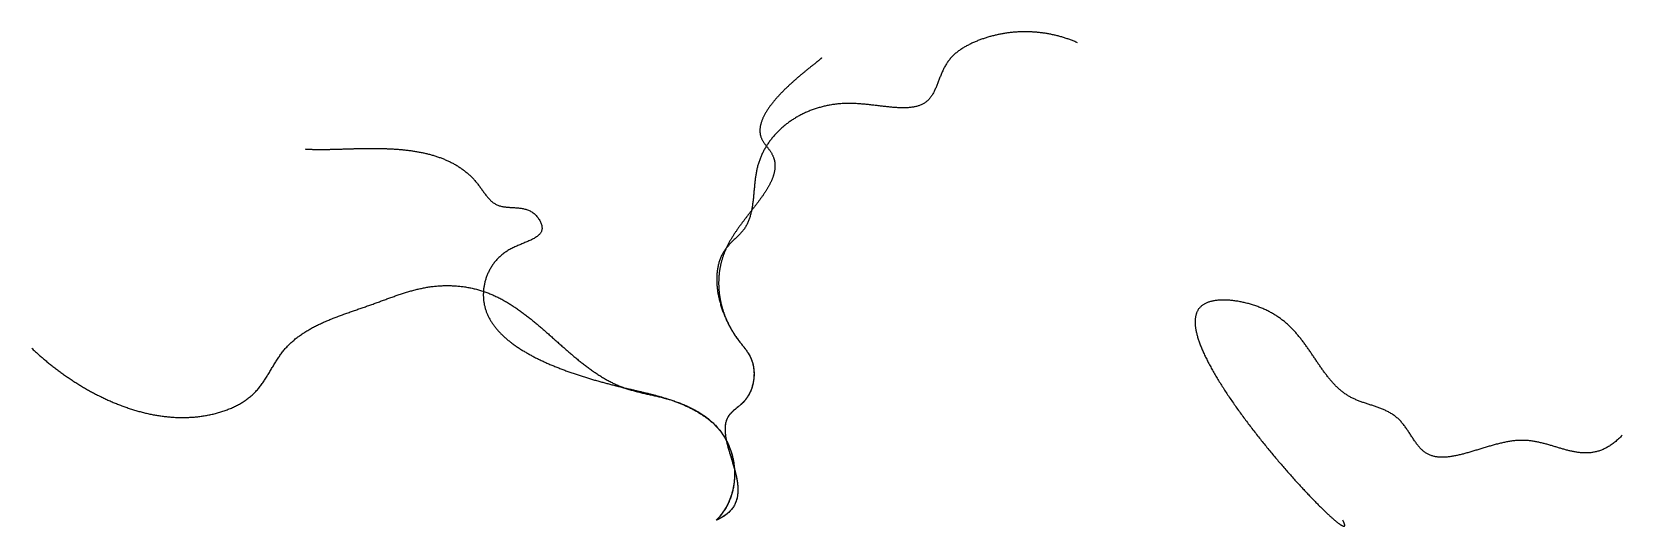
# Model space of a CAD drawing. Extents: x 63 to 1634, y -683 to -194.
import ezdxf

# ---------------------------------------------------------------- set-up
doc = ezdxf.new("R2010")
doc.units = 0
for name, color, linetype in [('center_top', 3, 'CONTINUOUS'), ('left_lower', 5, 'CONTINUOUS'), ('left_upper', 4, 'CONTINUOUS'), ('right_lower', 1, 'CONTINUOUS'), ('right_upper', 2, 'CONTINUOUS')]:
    doc.layers.add(name, color=color, linetype=linetype)

msp = doc.modelspace()

# ---------------------------------------------------------------- linework, layer by layer
at = {"layer": 'center_top'}
msp.add_lwpolyline([(843, -220), (842.982, -220.059), (842.947, -220.128), (842.897, -220.206), (842.831, -220.295), (842.749, -220.393), (842.652, -220.501), (842.541, -220.619), (842.414, -220.746), (842.273, -220.882), (842.117, -221.028), (841.947, -221.183), (841.764, -221.347), (841.566, -221.521), (841.356, -221.703), (841.131, -221.894), (840.894, -222.094), (840.644, -222.303), (840.382, -222.52), (840.107, -222.746), (839.82, -222.98), (839.521, -223.223), (839.211, -223.474), (838.888, -223.733), (838.555, -224), (838.211, -224.275), (837.855, -224.559), (837.49, -224.85), (837.113, -225.149), (836.727, -225.455), (836.331, -225.769), (835.925, -226.091), (835.51, -226.42), (835.085, -226.756), (834.651, -227.1), (834.209, -227.451), (833.758, -227.808), (833.298, -228.173), (832.83, -228.545), (832.355, -228.923), (831.872, -229.309), (831.381, -229.701), (830.883, -230.099), (830.378, -230.504), (829.866, -230.915), (829.347, -231.333), (828.823, -231.756), (828.292, -232.186), (827.755, -232.622), (827.212, -233.064), (826.664, -233.512), (826.111, -233.965), (825.552, -234.425), (824.989, -234.889), (824.421, -235.36), (823.849, -235.835), (823.273, -236.316), (822.692, -236.803), (822.108, -237.294), (821.521, -237.791), (820.93, -238.292), (820.336, -238.799), (819.74, -239.31), (819.141, -239.826), (818.539, -240.346), (817.935, -240.872), (817.33, -241.401), (816.722, -241.935), (816.113, -242.473), (815.503, -243.016), (814.892, -243.563), (814.28, -244.113), (813.667, -244.668), (813.054, -245.226), (812.441, -245.789), (811.828, -246.355), (811.215, -246.924), (810.603, -247.497), (809.991, -248.074), (809.381, -248.654), (808.771, -249.237), (808.163, -249.823), (807.557, -250.413), (806.952, -251.005), (806.35, -251.6), (805.75, -252.198), (805.152, -252.799), (804.557, -253.403), (803.965, -254.009), (803.376, -254.617), (802.79, -255.228), (802.209, -255.841), (801.631, -256.457), (801.057, -257.074), (800.487, -257.694), (799.922, -258.315), (799.361, -258.939), (798.806, -259.564), (798.255, -260.191), (797.71, -260.819), (797.171, -261.449), (796.638, -262.081), (796.11, -262.714), (795.589, -263.348), (795.074, -263.983), (794.566, -264.619), (794.065, -265.257), (793.571, -265.895), (793.085, -266.534), (792.606, -267.174), (792.135, -267.814), (791.672, -268.455), (791.217, -269.097), (790.771, -269.739), (790.334, -270.381), (789.905, -271.023), (789.486, -271.666), (789.076, -272.309), (788.676, -272.951), (788.285, -273.594), (787.905, -274.236), (787.534, -274.878), (787.175, -275.519), (786.826, -276.161), (786.488, -276.801), (786.161, -277.441), (785.845, -278.08), (785.541, -278.718), (785.249, -279.356), (784.969, -279.992), (784.701, -280.628), (784.446, -281.262), (784.204, -281.895), (783.974, -282.527), (783.758, -283.157), (783.554, -283.785), (783.365, -284.412), (783.189, -285.038), (783.028, -285.661), (782.88, -286.283), (782.748, -286.903), (782.629, -287.521), (782.526, -288.136), (782.438, -288.75), (782.366, -289.361), (782.309, -289.97), (782.267, -290.576), (782.242, -291.18), (782.233, -291.781), (782.241, -292.379), (782.265, -292.975), (782.306, -293.568), (782.365, -294.157), (782.44, -294.744), (782.534, -295.327), (782.645, -295.908), (782.774, -296.485), (782.922, -297.058), (783.088, -297.628), (783.272, -298.194), (783.476, -298.757), (783.699, -299.316), (783.941, -299.871), (784.202, -300.422), (784.482, -300.97), (784.78, -301.513), (785.093, -302.053), (785.421, -302.59), (785.762, -303.124), (786.115, -303.655), (786.479, -304.184), (786.852, -304.71), (787.232, -305.233), (787.619, -305.754), (788.011, -306.274), (788.407, -306.791), (788.805, -307.307), (789.204, -307.822), (789.603, -308.335), (790, -308.848), (790.395, -309.359), (790.784, -309.87), (791.169, -310.381), (791.546, -310.891), (791.914, -311.401), (792.273, -311.911), (792.621, -312.421), (792.957, -312.932), (793.278, -313.444), (793.586, -313.956), (793.88, -314.469), (794.161, -314.982), (794.427, -315.496), (794.681, -316.011), (794.921, -316.527), (795.148, -317.043), (795.362, -317.56), (795.564, -318.078), (795.752, -318.596), (795.928, -319.115), (796.091, -319.635), (796.242, -320.155), (796.38, -320.676), (796.507, -321.198), (796.621, -321.721), (796.723, -322.244), (796.814, -322.768), (796.893, -323.292), (796.961, -323.818), (797.017, -324.344), (797.061, -324.871), (797.095, -325.398), (797.117, -325.926), (797.129, -326.455), (797.13, -326.985), (797.12, -327.515), (797.1, -328.047), (797.069, -328.578), (797.028, -329.111), (796.976, -329.644), (796.915, -330.178), (796.844, -330.713), (796.762, -331.249), (796.672, -331.785), (796.571, -332.322), (796.461, -332.86), (796.342, -333.399), (796.214, -333.938), (796.077, -334.478), (795.93, -335.019), (795.775, -335.561), (795.611, -336.103), (795.439, -336.646), (795.258, -337.19), (795.069, -337.735), (794.871, -338.28), (794.666, -338.826), (794.453, -339.373), (794.231, -339.921), (794.002, -340.469), (793.766, -341.019), (793.522, -341.569), (793.27, -342.12), (793.012, -342.671), (792.746, -343.224), (792.474, -343.777), (792.194, -344.331), (791.908, -344.886), (791.615, -345.442), (791.316, -345.998), (791.01, -346.555), (790.699, -347.113), (790.381, -347.672), (790.057, -348.232), (789.727, -348.792), (789.392, -349.354), (789.051, -349.916), (788.704, -350.479), (788.352, -351.043), (787.995, -351.607), (787.633, -352.173), (787.265, -352.739), (786.893, -353.306), (786.516, -353.874), (786.135, -354.442), (785.749, -355.012), (785.359, -355.582), (784.964, -356.154), (784.565, -356.726), (784.162, -357.299), (783.756, -357.872), (783.346, -358.447), (782.932, -359.022), (782.514, -359.599), (782.093, -360.176), (781.669, -360.754), (781.242, -361.333), (780.812, -361.912), (780.378, -362.493), (779.942, -363.074), (779.504, -363.657), (779.063, -364.24), (778.619, -364.824), (778.174, -365.409), (777.726, -365.995), (777.276, -366.581), (776.824, -367.169), (776.37, -367.757), (775.915, -368.347), (775.458, -368.937), (775, -369.528), (774.541, -370.12), (774.08, -370.713), (773.619, -371.307), (773.156, -371.901), (772.693, -372.497), (772.229, -373.093), (771.764, -373.691), (771.299, -374.289), (770.834, -374.888), (770.369, -375.488), (769.903, -376.089), (769.438, -376.691), (768.973, -377.294), (768.508, -377.898), (768.043, -378.503), (767.58, -379.108), (767.116, -379.715), (766.654, -380.322), (766.193, -380.931), (765.732, -381.54), (765.273, -382.15), (764.816, -382.761), (764.359, -383.373), (763.904, -383.986), (763.451, -384.6), (763, -385.215), (762.551, -385.831), (762.103, -386.448), (761.658, -387.066), (761.215, -387.684), (760.775, -388.304), (760.337, -388.925), (759.902, -389.546), (759.47, -390.169), (759.04, -390.792), (758.614, -391.417), (758.19, -392.042), (757.77, -392.669), (757.354, -393.296), (756.941, -393.924), (756.532, -394.554), (756.126, -395.184), (755.724, -395.815), (755.327, -396.448), (754.933, -397.081), (754.544, -397.715), (754.16, -398.35), (753.779, -398.986), (753.404, -399.624), (753.033, -400.262), (752.667, -400.901), (752.306, -401.541), (751.95, -402.182), (751.6, -402.825), (751.255, -403.468), (750.915, -404.112), (750.581, -404.757), (750.253, -405.403), (749.931, -406.051), (749.615, -406.699), (749.305, -407.348), (749.001, -407.998), (748.703, -408.65), (748.412, -409.302), (748.127, -409.955), (747.849, -410.609), (747.577, -411.265), (747.311, -411.92), (747.051, -412.577), (746.798, -413.235), (746.55, -413.894), (746.309, -414.553), (746.074, -415.213), (745.846, -415.874), (745.623, -416.535), (745.406, -417.197), (745.196, -417.86), (744.992, -418.523), (744.793, -419.187), (744.601, -419.851), (744.414, -420.517), (744.234, -421.182), (744.059, -421.848), (743.891, -422.514), (743.728, -423.181), (743.571, -423.849), (743.42, -424.516), (743.275, -425.184), (743.136, -425.852), (743.002, -426.521), (742.874, -427.19), (742.752, -427.859), (742.636, -428.528), (742.525, -429.197), (742.42, -429.867), (742.321, -430.537), (742.227, -431.207), (742.139, -431.876), (742.056, -432.546), (741.979, -433.216), (741.908, -433.886), (741.842, -434.556), (741.781, -435.226), (741.726, -435.895), (741.677, -436.565), (741.633, -437.234), (741.594, -437.903), (741.56, -438.573), (741.532, -439.241), (741.51, -439.91), (741.492, -440.578), (741.48, -441.246), (741.474, -441.913), (741.472, -442.581), (741.476, -443.247), (741.485, -443.914), (741.499, -444.58), (741.518, -445.245), (741.542, -445.91), (741.572, -446.575), (741.606, -447.238), (741.646, -447.902), (741.691, -448.564), (741.74, -449.226), (741.795, -449.888), (741.855, -450.548), (741.919, -451.208), (741.989, -451.867), (742.063, -452.526), (742.143, -453.183), (742.227, -453.84), (742.316, -454.496), (742.41, -455.151), (742.509, -455.805), (742.612, -456.458), (742.721, -457.11), (742.833, -457.761), (742.951, -458.411), (743.074, -459.06), (743.201, -459.708), (743.332, -460.355), (743.469, -461.001), (743.61, -461.645), (743.755, -462.289), (743.905, -462.931), (744.06, -463.572), (744.219, -464.212), (744.382, -464.85), (744.55, -465.487), (744.723, -466.123), (744.9, -466.757), (745.081, -467.39), (745.267, -468.021), (745.457, -468.651), (745.651, -469.28), (745.85, -469.907), (746.053, -470.532), (746.26, -471.156), (746.472, -471.778), (746.687, -472.399), (746.907, -473.018), (747.131, -473.635), (747.359, -474.251), (747.592, -474.865), (747.828, -475.477), (748.069, -476.087), (748.314, -476.696), (748.562, -477.302), (748.815, -477.907), (749.072, -478.51), (749.332, -479.111), (749.597, -479.71), (749.865, -480.307), (750.138, -480.902), (750.414, -481.495), (750.694, -482.086), (750.979, -482.675), (751.266, -483.261), (751.558, -483.846), (751.854, -484.428), (752.153, -485.009), (752.456, -485.587), (752.762, -486.162), (753.073, -486.736), (753.387, -487.307), (753.704, -487.876), (754.026, -488.442), (754.35, -489.006), (754.679, -489.568), (755.011, -490.127), (755.346, -490.684), (755.685, -491.238), (756.028, -491.789), (756.374, -492.339), (756.723, -492.885), (757.076, -493.429), (757.432, -493.97), (757.792, -494.509), (758.155, -495.045), (758.521, -495.578), (758.891, -496.109), (759.264, -496.636), (759.64, -497.161), (760.019, -497.683), (760.402, -498.202), (760.788, -498.719), (761.177, -499.232), (761.569, -499.743), (761.963, -500.251), (762.36, -500.757), (762.758, -501.261), (763.158, -501.764), (763.558, -502.265), (763.959, -502.765), (764.36, -503.265), (764.761, -503.764), (765.161, -504.263), (765.56, -504.762), (765.957, -505.261), (766.352, -505.762), (766.744, -506.263), (767.134, -506.766), (767.52, -507.271), (767.903, -507.778), (768.282, -508.287), (768.656, -508.798), (769.025, -509.312), (769.388, -509.83), (769.746, -510.351), (770.098, -510.876), (770.443, -511.405), (770.781, -511.938), (771.112, -512.476), (771.434, -513.019), (771.749, -513.567), (772.054, -514.12), (772.351, -514.68), (772.638, -515.246), (772.915, -515.818), (773.181, -516.397), (773.437, -516.983), (773.683, -517.575), (773.918, -518.173), (774.143, -518.777), (774.357, -519.387), (774.56, -520.003), (774.753, -520.624), (774.936, -521.249), (775.108, -521.88), (775.27, -522.515), (775.421, -523.155), (775.561, -523.799), (775.692, -524.446), (775.811, -525.097), (775.921, -525.752), (776.019, -526.41), (776.108, -527.071), (776.186, -527.734), (776.253, -528.4), (776.31, -529.068), (776.357, -529.738), (776.393, -530.41), (776.419, -531.083), (776.434, -531.758), (776.439, -532.434), (776.434, -533.11), (776.418, -533.788), (776.392, -534.465), (776.355, -535.143), (776.308, -535.82), (776.25, -536.497), (776.183, -537.174), (776.104, -537.85), (776.016, -538.524), (775.917, -539.198), (775.807, -539.869), (775.688, -540.54), (775.558, -541.208), (775.417, -541.873), (775.267, -542.537), (775.105, -543.197), (774.934, -543.855), (774.752, -544.51), (774.56, -545.161), (774.358, -545.808), (774.145, -546.452), (773.922, -547.092), (773.689, -547.727), (773.445, -548.357), (773.191, -548.983), (772.927, -549.604), (772.652, -550.219), (772.367, -550.829), (772.072, -551.433), (771.766, -552.031), (771.451, -552.623), (771.125, -553.209), (770.788, -553.788), (770.442, -554.359), (770.085, -554.924), (769.718, -555.481), (769.341, -556.031), (768.953, -556.573), (768.555, -557.106), (768.147, -557.632), (767.729, -558.148), (767.3, -558.656), (766.861, -559.155), (766.413, -559.645), (765.955, -560.126), (765.489, -560.6), (765.015, -561.065), (764.535, -561.524), (764.048, -561.976), (763.557, -562.422), (763.061, -562.862), (762.562, -563.297), (762.06, -563.727), (761.557, -564.153), (761.052, -564.576), (760.547, -564.995), (760.043, -565.411), (759.54, -565.826), (759.04, -566.238), (758.542, -566.65), (758.048, -567.06), (757.56, -567.471), (757.076, -567.881), (756.599, -568.292), (756.129, -568.705), (755.667, -569.119), (755.213, -569.535), (754.77, -569.954), (754.336, -570.376), (753.914, -570.801), (753.504, -571.231), (753.106, -571.665), (752.723, -572.105), (752.353, -572.55), (751.999, -573.001), (751.661, -573.458), (751.339, -573.922), (751.032, -574.393), (750.741, -574.869), (750.465, -575.352), (750.204, -575.841), (749.957, -576.336), (749.725, -576.837), (749.507, -577.344), (749.304, -577.857), (749.114, -578.375), (748.937, -578.899), (748.774, -579.429), (748.624, -579.964), (748.487, -580.505), (748.363, -581.051), (748.25, -581.602), (748.151, -582.158), (748.063, -582.719), (747.986, -583.285), (747.922, -583.857), (747.868, -584.433), (747.826, -585.013), (747.794, -585.599), (747.773, -586.189), (747.763, -586.783), (747.762, -587.382), (747.772, -587.985), (747.791, -588.592), (747.819, -589.204), (747.857, -589.82), (747.904, -590.439), (747.959, -591.063), (748.023, -591.69), (748.095, -592.321), (748.176, -592.956), (748.264, -593.594), (748.359, -594.236), (748.463, -594.882), (748.573, -595.53), (748.69, -596.182), (748.814, -596.837), (748.944, -597.495), (749.081, -598.156), (749.224, -598.82), (749.372, -599.487), (749.526, -600.157), (749.685, -600.829), (749.85, -601.504), (750.019, -602.182), (750.193, -602.861), (750.371, -603.544), (750.553, -604.228), (750.74, -604.915), (750.93, -605.604), (751.124, -606.294), (751.32, -606.987), (751.52, -607.682), (751.723, -608.378), (751.928, -609.076), (752.136, -609.776), (752.346, -610.477), (752.557, -611.179), (752.771, -611.883), (752.985, -612.588), (753.201, -613.295), (753.418, -614.002), (753.636, -614.711), (753.854, -615.42), (754.073, -616.131), (754.291, -616.842), (754.509, -617.554), (754.727, -618.266), (754.945, -618.979), (755.161, -619.693), (755.377, -620.406), (755.591, -621.121), (755.803, -621.835), (756.014, -622.549), (756.223, -623.264), (756.429, -623.978), (756.633, -624.692), (756.835, -625.406), (757.033, -626.12), (757.229, -626.834), (757.421, -627.547), (757.609, -628.259), (757.793, -628.971), (757.974, -629.682), (758.15, -630.392), (758.322, -631.102), (758.489, -631.81), (758.651, -632.518), (758.807, -633.224), (758.959, -633.929), (759.104, -634.633), (759.244, -635.336), (759.378, -636.037), (759.505, -636.736), (759.626, -637.434), (759.74, -638.131), (759.847, -638.825), (759.946, -639.518), (760.038, -640.208), (760.123, -640.897), (760.199, -641.584), (760.267, -642.268), (760.327, -642.95), (760.379, -643.63), (760.421, -644.307), (760.454, -644.982), (760.478, -645.654), (760.493, -646.324), (760.497, -646.991), (760.492, -647.655), (760.476, -648.316), (760.45, -648.974), (760.414, -649.628), (760.366, -650.28), (760.307, -650.929), (760.237, -651.574), (760.155, -652.216), (760.061, -652.854), (759.956, -653.488), (759.838, -654.119), (759.707, -654.747), (759.564, -655.37), (759.407, -655.989), (759.238, -656.605), (759.055, -657.216), (758.858, -657.824), (758.648, -658.426), (758.423, -659.025), (758.184, -659.619), (757.931, -660.209), (757.663, -660.794), (757.379, -661.375), (757.08, -661.951), (756.766, -662.522), (756.436, -663.088), (756.091, -663.649), (755.729, -664.205), (755.35, -664.756), (754.955, -665.301), (754.543, -665.842), (754.114, -666.376), (753.668, -666.906), (753.204, -667.43), (752.722, -667.948), (752.222, -668.46), (751.704, -668.967), (751.168, -669.468), (750.613, -669.963), (750.038, -670.452), (749.445, -670.934), (748.833, -671.411), (748.2, -671.881), (747.548, -672.344), (746.876, -672.802), (746.184, -673.252), (745.471, -673.696), (744.737, -674.134), (743.982, -674.564), (743.206, -674.988), (742.409, -675.405), (741.59, -675.814), (740.749, -676.217), (739.885, -676.612), (739, -677)], dxfattribs=at)
at = {"layer": 'left_lower'}
msp.add_lwpolyline([(63, -507), (63.747, -507.708), (64.499, -508.415), (65.256, -509.121), (66.018, -509.826), (66.784, -510.53), (67.554, -511.233), (68.33, -511.935), (69.109, -512.635), (69.894, -513.335), (70.683, -514.033), (71.476, -514.73), (72.274, -515.426), (73.076, -516.12), (73.882, -516.813), (74.693, -517.505), (75.508, -518.194), (76.327, -518.883), (77.151, -519.569), (77.978, -520.254), (78.81, -520.937), (79.646, -521.618), (80.486, -522.298), (81.331, -522.975), (82.179, -523.651), (83.031, -524.324), (83.887, -524.996), (84.747, -525.665), (85.611, -526.332), (86.479, -526.997), (87.351, -527.659), (88.226, -528.32), (89.106, -528.978), (89.989, -529.633), (90.876, -530.286), (91.766, -530.937), (92.66, -531.585), (93.558, -532.23), (94.459, -532.872), (95.364, -533.512), (96.272, -534.149), (97.184, -534.784), (98.1, -535.415), (99.018, -536.043), (99.94, -536.669), (100.866, -537.291), (101.795, -537.91), (102.727, -538.526), (103.662, -539.139), (104.601, -539.749), (105.543, -540.355), (106.488, -540.958), (107.436, -541.558), (108.387, -542.154), (109.341, -542.746), (110.299, -543.335), (111.259, -543.921), (112.222, -544.502), (113.189, -545.08), (114.158, -545.655), (115.13, -546.225), (116.105, -546.791), (117.082, -547.354), (118.063, -547.913), (119.046, -548.467), (120.032, -549.018), (121.021, -549.564), (122.012, -550.106), (123.006, -550.644), (124.003, -551.178), (125.002, -551.707), (126.003, -552.232), (127.007, -552.753), (128.014, -553.269), (129.023, -553.781), (130.034, -554.287), (131.048, -554.79), (132.064, -555.287), (133.082, -555.78), (134.103, -556.268), (135.126, -556.751), (136.151, -557.229), (137.178, -557.703), (138.208, -558.171), (139.239, -558.634), (140.273, -559.092), (141.309, -559.545), (142.346, -559.993), (143.386, -560.435), (144.427, -560.873), (145.471, -561.304), (146.516, -561.731), (147.564, -562.152), (148.613, -562.567), (149.664, -562.977), (150.716, -563.381), (151.77, -563.779), (152.826, -564.172), (153.884, -564.559), (154.944, -564.94), (156.004, -565.316), (157.067, -565.685), (158.131, -566.048), (159.196, -566.406), (160.263, -566.757), (161.332, -567.102), (162.402, -567.441), (163.473, -567.773), (164.545, -568.1), (165.619, -568.42), (166.694, -568.733), (167.771, -569.041), (168.848, -569.341), (169.927, -569.635), (171.007, -569.923), (172.088, -570.204), (173.17, -570.478), (174.253, -570.745), (175.337, -571.006), (176.422, -571.259), (177.509, -571.506), (178.596, -571.746), (179.683, -571.979), (180.772, -572.204), (181.862, -572.423), (182.952, -572.634), (184.043, -572.838), (185.135, -573.035), (186.228, -573.225), (187.321, -573.407), (188.415, -573.582), (189.51, -573.749), (190.605, -573.909), (191.7, -574.061), (192.796, -574.206), (193.893, -574.343), (194.99, -574.472), (196.087, -574.593), (197.185, -574.707), (198.283, -574.812), (199.382, -574.91), (200.481, -574.999), (201.58, -575.081), (202.679, -575.155), (203.778, -575.22), (204.878, -575.277), (205.977, -575.326), (207.077, -575.366), (208.177, -575.399), (209.277, -575.422), (210.377, -575.438), (211.476, -575.445), (212.576, -575.443), (213.676, -575.433), (214.775, -575.414), (215.875, -575.386), (216.974, -575.349), (218.073, -575.304), (219.171, -575.25), (220.27, -575.187), (221.368, -575.115), (222.465, -575.033), (223.562, -574.943), (224.659, -574.844), (225.756, -574.735), (226.852, -574.618), (227.947, -574.491), (229.042, -574.354), (230.136, -574.208), (231.23, -574.053), (232.323, -573.888), (233.415, -573.714), (234.506, -573.53), (235.597, -573.337), (236.687, -573.134), (237.777, -572.921), (238.865, -572.698), (239.952, -572.465), (241.039, -572.223), (242.125, -571.97), (243.209, -571.708), (244.293, -571.435), (245.374, -571.153), (246.454, -570.859), (247.532, -570.556), (248.606, -570.242), (249.678, -569.917), (250.747, -569.582), (251.812, -569.236), (252.874, -568.879), (253.931, -568.511), (254.983, -568.132), (256.031, -567.742), (257.074, -567.34), (258.111, -566.927), (259.142, -566.503), (260.167, -566.067), (261.186, -565.619), (262.198, -565.16), (263.203, -564.688), (264.201, -564.205), (265.191, -563.71), (266.173, -563.202), (267.147, -562.682), (268.112, -562.15), (269.067, -561.606), (270.014, -561.048), (270.951, -560.479), (271.878, -559.896), (272.795, -559.301), (273.702, -558.692), (274.597, -558.071), (275.481, -557.436), (276.354, -556.789), (277.215, -556.127), (278.064, -555.453), (278.9, -554.765), (279.723, -554.063), (280.534, -553.347), (281.331, -552.618), (282.114, -551.875), (282.883, -551.118), (283.638, -550.346), (284.379, -549.561), (285.106, -548.763), (285.82, -547.953), (286.522, -547.13), (287.213, -546.296), (287.892, -545.451), (288.56, -544.595), (289.218, -543.73), (289.866, -542.855), (290.506, -541.972), (291.136, -541.08), (291.759, -540.181), (292.374, -539.275), (292.982, -538.362), (293.584, -537.444), (294.18, -536.519), (294.771, -535.59), (295.357, -534.657), (295.938, -533.72), (296.516, -532.779), (297.091, -531.836), (297.663, -530.891), (298.233, -529.944), (298.801, -528.996), (299.368, -528.048), (299.935, -527.099), (300.502, -526.152), (301.07, -525.205), (301.639, -524.26), (302.209, -523.318), (302.782, -522.378), (303.358, -521.441), (303.936, -520.509), (304.519, -519.58), (305.106, -518.657), (305.698, -517.74), (306.296, -516.828), (306.899, -515.923), (307.509, -515.025), (308.126, -514.136), (308.751, -513.254), (309.384, -512.381), (310.026, -511.518), (310.677, -510.664), (311.338, -509.821), (312.009, -508.989), (312.691, -508.168), (313.384, -507.359), (314.087, -506.562), (314.801, -505.775), (315.525, -504.999), (316.259, -504.234), (317.003, -503.48), (317.757, -502.736), (318.52, -502.003), (319.294, -501.28), (320.076, -500.567), (320.868, -499.864), (321.669, -499.171), (322.479, -498.488), (323.298, -497.814), (324.125, -497.149), (324.961, -496.494), (325.805, -495.848), (326.658, -495.21), (327.518, -494.582), (328.387, -493.962), (329.263, -493.351), (330.147, -492.747), (331.038, -492.153), (331.937, -491.566), (332.843, -490.987), (333.756, -490.415), (334.676, -489.852), (335.602, -489.296), (336.535, -488.747), (337.475, -488.205), (338.421, -487.671), (339.373, -487.143), (340.331, -486.622), (341.295, -486.107), (342.265, -485.599), (343.24, -485.097), (344.221, -484.602), (345.206, -484.112), (346.197, -483.628), (347.193, -483.15), (348.194, -482.678), (349.2, -482.211), (350.21, -481.749), (351.224, -481.292), (352.243, -480.84), (353.265, -480.393), (354.292, -479.951), (355.322, -479.513), (356.356, -479.079), (357.394, -478.65), (358.435, -478.225), (359.479, -477.804), (360.526, -477.386), (361.576, -476.973), (362.629, -476.562), (363.684, -476.155), (364.742, -475.752), (365.802, -475.351), (366.864, -474.953), (367.929, -474.558), (368.995, -474.166), (370.063, -473.776), (371.132, -473.388), (372.203, -473.002), (373.275, -472.619), (374.349, -472.237), (375.423, -471.857), (376.498, -471.479), (377.574, -471.102), (378.65, -470.727), (379.727, -470.352), (380.804, -469.979), (381.881, -469.606), (382.958, -469.234), (384.035, -468.863), (385.111, -468.492), (386.187, -468.121), (387.262, -467.751), (388.337, -467.38), (389.411, -467.009), (390.483, -466.638), (391.554, -466.267), (392.624, -465.894), (393.693, -465.521), (394.759, -465.147), (395.824, -464.772), (396.887, -464.396), (397.948, -464.019), (399.006, -463.64), (400.063, -463.259), (401.117, -462.878), (402.169, -462.495), (403.219, -462.112), (404.268, -461.729), (405.314, -461.345), (406.359, -460.961), (407.403, -460.576), (408.445, -460.193), (409.486, -459.809), (410.525, -459.426), (411.563, -459.045), (412.6, -458.664), (413.636, -458.284), (414.672, -457.906), (415.706, -457.529), (416.739, -457.155), (417.772, -456.782), (418.805, -456.412), (419.836, -456.044), (420.868, -455.678), (421.899, -455.316), (422.93, -454.956), (423.961, -454.6), (424.992, -454.247), (426.023, -453.897), (427.054, -453.552), (428.085, -453.21), (429.117, -452.873), (430.149, -452.54), (431.181, -452.212), (432.215, -451.888), (433.249, -451.57), (434.283, -451.257), (435.319, -450.949), (436.356, -450.646), (437.393, -450.35), (438.432, -450.059), (439.472, -449.775), (440.513, -449.496), (441.556, -449.225), (442.6, -448.96), (443.646, -448.702), (444.694, -448.452), (445.743, -448.209), (446.795, -447.973), (447.848, -447.745), (448.903, -447.525), (449.961, -447.313), (451.02, -447.11), (452.082, -446.915), (453.147, -446.728), (454.214, -446.551), (455.283, -446.383), (456.356, -446.224), (457.431, -446.075), (458.508, -445.935), (459.589, -445.806), (460.673, -445.686), (461.758, -445.576), (462.847, -445.476), (463.937, -445.386), (465.029, -445.305), (466.124, -445.235), (467.219, -445.175), (468.317, -445.125), (469.415, -445.084), (470.515, -445.054), (471.616, -445.034), (472.717, -445.023), (473.819, -445.023), (474.922, -445.033), (476.025, -445.053), (477.128, -445.084), (478.231, -445.124), (479.334, -445.174), (480.436, -445.235), (481.538, -445.306), (482.639, -445.387), (483.739, -445.479), (484.838, -445.58), (485.936, -445.692), (487.033, -445.814), (488.128, -445.947), (489.221, -446.09), (490.312, -446.243), (491.401, -446.407), (492.488, -446.581), (493.573, -446.765), (494.655, -446.96), (495.734, -447.165), (496.81, -447.381), (497.883, -447.607), (498.953, -447.844), (500.019, -448.091), (501.082, -448.348), (502.141, -448.617), (503.196, -448.896), (504.247, -449.185), (505.293, -449.485), (506.335, -449.796), (507.373, -450.117), (508.406, -450.449), (509.434, -450.791), (510.457, -451.144), (511.476, -451.507), (512.491, -451.88), (513.501, -452.263), (514.506, -452.655), (515.508, -453.058), (516.505, -453.47), (517.498, -453.891), (518.487, -454.322), (519.471, -454.761), (520.452, -455.21), (521.428, -455.668), (522.401, -456.134), (523.37, -456.609), (524.335, -457.093), (525.296, -457.584), (526.254, -458.084), (527.208, -458.593), (528.158, -459.109), (529.105, -459.632), (530.049, -460.164), (530.989, -460.703), (531.926, -461.25), (532.859, -461.803), (533.789, -462.364), (534.716, -462.932), (535.64, -463.507), (536.561, -464.089), (537.479, -464.677), (538.394, -465.271), (539.306, -465.872), (540.215, -466.48), (541.122, -467.093), (542.026, -467.712), (542.927, -468.337), (543.825, -468.968), (544.721, -469.604), (545.615, -470.246), (546.506, -470.893), (547.395, -471.545), (548.281, -472.202), (549.166, -472.864), (550.048, -473.531), (550.927, -474.203), (551.805, -474.879), (552.681, -475.559), (553.555, -476.243), (554.427, -476.932), (555.297, -477.624), (556.165, -478.321), (557.032, -479.021), (557.897, -479.724), (558.76, -480.431), (559.622, -481.142), (560.482, -481.855), (561.341, -482.572), (562.199, -483.291), (563.055, -484.013), (563.91, -484.738), (564.763, -485.465), (565.616, -486.195), (566.467, -486.927), (567.317, -487.66), (568.167, -488.396), (569.015, -489.134), (569.863, -489.873), (570.71, -490.614), (571.556, -491.357), (572.401, -492.1), (573.246, -492.845), (574.09, -493.591), (574.934, -494.338), (575.777, -495.085), (576.62, -495.834), (577.462, -496.582), (578.304, -497.331), (579.146, -498.08), (579.988, -498.83), (580.83, -499.579), (581.671, -500.328), (582.513, -501.077), (583.354, -501.825), (584.196, -502.573), (585.038, -503.32), (585.88, -504.067), (586.723, -504.812), (587.565, -505.556), (588.409, -506.299), (589.252, -507.041), (590.096, -507.781), (590.941, -508.519), (591.787, -509.256), (592.633, -509.991), (593.48, -510.724), (594.327, -511.454), (595.176, -512.183), (596.025, -512.908), (596.876, -513.632), (597.727, -514.352), (598.58, -515.07), (599.433, -515.785), (600.288, -516.497), (601.144, -517.205), (602.002, -517.91), (602.861, -518.612), (603.721, -519.31), (604.583, -520.004), (605.446, -520.695), (606.311, -521.381), (607.178, -522.063), (608.046, -522.741), (608.916, -523.415), (609.788, -524.084), (610.662, -524.748), (611.538, -525.407), (612.416, -526.062), (613.296, -526.711), (614.178, -527.355), (615.062, -527.994), (615.949, -528.627), (616.838, -529.255), (617.729, -529.877), (618.623, -530.493), (619.519, -531.103), (620.417, -531.706), (621.319, -532.304), (622.223, -532.895), (623.129, -533.48), (624.038, -534.058), (624.951, -534.629), (625.866, -535.193), (626.784, -535.75), (627.705, -536.3), (628.629, -536.842), (629.556, -537.377), (630.486, -537.904), (631.42, -538.424), (632.357, -538.936), (633.297, -539.439), (634.24, -539.935), (635.187, -540.422), (636.138, -540.901), (637.092, -541.371), (638.05, -541.833), (639.011, -542.286), (639.976, -542.729), (640.945, -543.164), (641.918, -543.59), (642.895, -544.006), (643.876, -544.413), (644.861, -544.81), (645.849, -545.197), (646.842, -545.575), (647.84, -545.942), (648.841, -546.299), (649.847, -546.647), (650.856, -546.985), (651.87, -547.314), (652.887, -547.635), (653.908, -547.948), (654.933, -548.253), (655.961, -548.55), (656.993, -548.841), (658.027, -549.126), (659.065, -549.404), (660.105, -549.678), (661.149, -549.946), (662.195, -550.209), (663.244, -550.468), (664.295, -550.723), (665.349, -550.975), (666.404, -551.224), (667.462, -551.471), (668.522, -551.715), (669.584, -551.958), (670.647, -552.199), (671.712, -552.44), (672.779, -552.681), (673.846, -552.921), (674.916, -553.162), (675.986, -553.404), (677.057, -553.647), (678.129, -553.892), (679.202, -554.139), (680.276, -554.389), (681.35, -554.642), (682.424, -554.898), (683.499, -555.158), (684.573, -555.423), (685.648, -555.692), (686.723, -555.967), (687.798, -556.247), (688.872, -556.534), (689.945, -556.826), (691.019, -557.126), (692.091, -557.433), (693.163, -557.748), (694.233, -558.071), (695.303, -558.403), (696.371, -558.743), (697.438, -559.092), (698.502, -559.45), (699.565, -559.816), (700.625, -560.191), (701.683, -560.576), (702.738, -560.969), (703.789, -561.371), (704.838, -561.782), (705.882, -562.203), (706.923, -562.633), (707.96, -563.071), (708.992, -563.52), (710.02, -563.977), (711.043, -564.445), (712.061, -564.921), (713.073, -565.407), (714.08, -565.903), (715.081, -566.409), (716.076, -566.924), (717.065, -567.449), (718.046, -567.984), (719.021, -568.529), (719.989, -569.083), (720.95, -569.648), (721.903, -570.223), (722.848, -570.808), (723.785, -571.404), (724.713, -572.009), (725.633, -572.625), (726.544, -573.251), (727.446, -573.888), (728.339, -574.535), (729.222, -575.193), (730.095, -575.862), (730.958, -576.541), (731.811, -577.231), (732.653, -577.931), (733.484, -578.643), (734.304, -579.365), (735.112, -580.099), (735.909, -580.843), (736.694, -581.599), (737.467, -582.366), (738.228, -583.144), (738.976, -583.933), (739.711, -584.733), (740.433, -585.545), (741.142, -586.369), (741.837, -587.204), (742.518, -588.05), (743.185, -588.908), (743.837, -589.778), (744.475, -590.66), (745.098, -591.553), (745.707, -592.457), (746.3, -593.372), (746.879, -594.298), (747.442, -595.235), (747.991, -596.181), (748.524, -597.137), (749.043, -598.103), (749.545, -599.078), (750.033, -600.062), (750.505, -601.054), (750.962, -602.055), (751.403, -603.064), (751.829, -604.08), (752.239, -605.104), (752.633, -606.135), (753.011, -607.173), (753.374, -608.218), (753.721, -609.269), (754.051, -610.325), (754.366, -611.388), (754.665, -612.456), (754.947, -613.529), (755.213, -614.607), (755.463, -615.689), (755.696, -616.775), (755.913, -617.866), (756.114, -618.96), (756.298, -620.057), (756.465, -621.158), (756.616, -622.261), (756.75, -623.367), (756.867, -624.475), (756.967, -625.585), (757.05, -626.696), (757.116, -627.809), (757.165, -628.922), (757.197, -630.037), (757.212, -631.151), (757.209, -632.266), (757.19, -633.381), (757.152, -634.495), (757.097, -635.609), (757.025, -636.721), (756.935, -637.833), (756.827, -638.942), (756.702, -640.05), (756.559, -641.155), (756.398, -642.258), (756.219, -643.358), (756.022, -644.455), (755.807, -645.548), (755.574, -646.638), (755.323, -647.724), (755.053, -648.806), (754.765, -649.883), (754.459, -650.955), (754.134, -652.022), (753.791, -653.084), (753.429, -654.14), (753.048, -655.19), (752.649, -656.233), (752.231, -657.27), (751.794, -658.3), (751.338, -659.323), (750.864, -660.338), (750.37, -661.346), (749.857, -662.345), (749.325, -663.337), (748.774, -664.319), (748.203, -665.292), (747.613, -666.257), (747.004, -667.211), (746.375, -668.156), (745.727, -669.091), (745.059, -670.015), (744.371, -670.929), (743.663, -671.832), (742.936, -672.723), (742.189, -673.603), (741.422, -674.471), (740.635, -675.326), (739.827, -676.17), (739, -677)], dxfattribs=at)
at = {"layer": 'left_upper'}
msp.add_lwpolyline([(333, -310), (333.704, -310.049), (334.413, -310.095), (335.129, -310.138), (335.85, -310.178), (336.577, -310.215), (337.31, -310.249), (338.048, -310.28), (338.791, -310.308), (339.541, -310.334), (340.295, -310.357), (341.055, -310.377), (341.82, -310.395), (342.591, -310.41), (343.366, -310.423), (344.147, -310.434), (344.932, -310.442), (345.723, -310.449), (346.518, -310.453), (347.318, -310.455), (348.123, -310.455), (348.933, -310.453), (349.747, -310.45), (350.566, -310.444), (351.389, -310.437), (352.216, -310.429), (353.048, -310.419), (353.884, -310.407), (354.725, -310.394), (355.569, -310.379), (356.418, -310.363), (357.27, -310.346), (358.126, -310.328), (358.987, -310.309), (359.851, -310.289), (360.719, -310.268), (361.59, -310.246), (362.465, -310.223), (363.344, -310.199), (364.226, -310.175), (365.111, -310.15), (366, -310.124), (366.892, -310.099), (367.788, -310.072), (368.686, -310.046), (369.587, -310.019), (370.492, -309.992), (371.399, -309.964), (372.31, -309.937), (373.223, -309.91), (374.138, -309.882), (375.057, -309.855), (375.978, -309.828), (376.901, -309.802), (377.828, -309.775), (378.756, -309.75), (379.687, -309.724), (380.62, -309.699), (381.555, -309.675), (382.492, -309.652), (383.432, -309.629), (384.373, -309.607), (385.317, -309.586), (386.262, -309.566), (387.209, -309.547), (388.158, -309.529), (389.108, -309.512), (390.06, -309.496), (391.014, -309.482), (391.969, -309.469), (392.925, -309.457), (393.883, -309.447), (394.842, -309.439), (395.803, -309.432), (396.764, -309.427), (397.726, -309.424), (398.69, -309.422), (399.654, -309.423), (400.62, -309.425), (401.586, -309.43), (402.553, -309.436), (403.52, -309.445), (404.488, -309.456), (405.457, -309.469), (406.426, -309.485), (407.395, -309.503), (408.365, -309.524), (409.335, -309.547), (410.306, -309.573), (411.276, -309.601), (412.247, -309.633), (413.217, -309.667), (414.188, -309.704), (415.158, -309.745), (416.128, -309.788), (417.098, -309.834), (418.067, -309.884), (419.037, -309.937), (420.005, -309.993), (420.973, -310.053), (421.941, -310.116), (422.908, -310.182), (423.874, -310.253), (424.84, -310.327), (425.804, -310.404), (426.768, -310.486), (427.73, -310.571), (428.692, -310.661), (429.652, -310.754), (430.611, -310.851), (431.569, -310.953), (432.526, -311.059), (433.481, -311.169), (434.435, -311.283), (435.387, -311.402), (436.338, -311.526), (437.287, -311.653), (438.234, -311.786), (439.18, -311.923), (440.123, -312.065), (441.065, -312.212), (442.005, -312.364), (442.942, -312.521), (443.878, -312.683), (444.811, -312.849), (445.742, -313.021), (446.671, -313.199), (447.598, -313.381), (448.521, -313.569), (449.443, -313.763), (450.362, -313.962), (451.278, -314.166), (452.191, -314.376), (453.102, -314.592), (454.01, -314.814), (454.914, -315.042), (455.816, -315.275), (456.715, -315.515), (457.611, -315.76), (458.503, -316.012), (459.392, -316.27), (460.278, -316.534), (461.161, -316.804), (462.04, -317.081), (462.915, -317.364), (463.787, -317.654), (464.656, -317.95), (465.52, -318.254), (466.381, -318.563), (467.238, -318.88), (468.091, -319.204), (468.94, -319.534), (469.785, -319.872), (470.626, -320.216), (471.462, -320.568), (472.295, -320.927), (473.123, -321.293), (473.947, -321.666), (474.766, -322.047), (475.581, -322.436), (476.391, -322.832), (477.196, -323.236), (477.997, -323.647), (478.793, -324.066), (479.584, -324.493), (480.37, -324.928), (481.151, -325.371), (481.928, -325.821), (482.699, -326.28), (483.465, -326.747), (484.225, -327.223), (484.98, -327.706), (485.73, -328.198), (486.475, -328.699), (487.214, -329.208), (487.947, -329.725), (488.675, -330.251), (489.397, -330.786), (490.113, -331.33), (490.823, -331.882), (491.528, -332.444), (492.226, -333.014), (492.919, -333.594), (493.605, -334.182), (494.285, -334.78), (494.959, -335.387), (495.626, -336.003), (496.287, -336.629), (496.942, -337.264), (497.59, -337.909), (498.232, -338.563), (498.867, -339.227), (499.495, -339.901), (500.116, -340.584), (500.731, -341.278), (501.339, -341.981), (501.939, -342.694), (502.533, -343.418), (503.12, -344.151), (503.699, -344.894), (504.273, -345.646), (504.841, -346.405), (505.404, -347.17), (505.963, -347.939), (506.52, -348.711), (507.073, -349.484), (507.626, -350.257), (508.178, -351.03), (508.729, -351.799), (509.282, -352.565), (509.836, -353.324), (510.393, -354.077), (510.952, -354.822), (511.516, -355.557), (512.085, -356.281), (512.658, -356.993), (513.239, -357.69), (513.826, -358.372), (514.421, -359.038), (515.025, -359.686), (515.638, -360.314), (516.262, -360.921), (516.896, -361.505), (517.542, -362.067), (518.201, -362.603), (518.873, -363.112), (519.559, -363.594), (520.26, -364.046), (520.977, -364.468), (521.711, -364.858), (522.461, -365.214), (523.229, -365.537), (524.012, -365.83), (524.812, -366.093), (525.625, -366.329), (526.453, -366.54), (527.293, -366.728), (528.145, -366.894), (529.009, -367.04), (529.883, -367.169), (530.766, -367.282), (531.659, -367.38), (532.559, -367.467), (533.466, -367.544), (534.379, -367.613), (535.298, -367.675), (536.222, -367.732), (537.149, -367.788), (538.079, -367.842), (539.011, -367.898), (539.945, -367.957), (540.878, -368.02), (541.812, -368.091), (542.744, -368.171), (543.674, -368.261), (544.601, -368.364), (545.524, -368.481), (546.443, -368.615), (547.357, -368.767), (548.264, -368.939), (549.164, -369.134), (550.056, -369.352), (550.939, -369.596), (551.813, -369.868), (552.676, -370.17), (553.529, -370.503), (554.369, -370.869), (555.196, -371.271), (556.009, -371.71), (556.808, -372.188), (557.592, -372.708), (558.359, -373.27), (559.108, -373.874), (559.838, -374.517), (560.545, -375.195), (561.228, -375.905), (561.884, -376.643), (562.511, -377.406), (563.107, -378.19), (563.669, -378.991), (564.195, -379.807), (564.684, -380.633), (565.132, -381.467), (565.538, -382.303), (565.899, -383.14), (566.213, -383.974), (566.478, -384.8), (566.691, -385.617), (566.851, -386.419), (566.954, -387.203), (566.999, -387.966), (566.985, -388.706), (566.911, -389.422), (566.78, -390.114), (566.594, -390.785), (566.355, -391.434), (566.063, -392.064), (565.722, -392.673), (565.332, -393.265), (564.897, -393.838), (564.416, -394.396), (563.893, -394.937), (563.328, -395.463), (562.724, -395.976), (562.083, -396.475), (561.406, -396.963), (560.695, -397.439), (559.952, -397.904), (559.179, -398.36), (558.377, -398.808), (557.548, -399.248), (556.695, -399.681), (555.818, -400.108), (554.919, -400.531), (554.002, -400.949), (553.066, -401.364), (552.114, -401.777), (551.148, -402.188), (550.169, -402.599), (549.18, -403.011), (548.182, -403.423), (547.176, -403.838), (546.165, -404.256), (545.151, -404.678), (544.135, -405.105), (543.119, -405.538), (542.105, -405.978), (541.094, -406.425), (540.088, -406.881), (539.09, -407.346), (538.101, -407.821), (537.122, -408.308), (536.156, -408.807), (535.204, -409.319), (534.269, -409.845), (533.351, -410.385), (532.451, -410.94), (531.569, -411.51), (530.706, -412.094), (529.861, -412.692), (529.034, -413.303), (528.224, -413.928), (527.433, -414.565), (526.659, -415.214), (525.904, -415.876), (525.165, -416.549), (524.445, -417.234), (523.742, -417.93), (523.056, -418.636), (522.388, -419.353), (521.737, -420.08), (521.103, -420.816), (520.486, -421.562), (519.886, -422.317), (519.304, -423.08), (518.738, -423.851), (518.189, -424.631), (517.657, -425.418), (517.141, -426.212), (516.642, -427.013), (516.16, -427.821), (515.694, -428.635), (515.244, -429.455), (514.811, -430.28), (514.394, -431.11), (513.993, -431.945), (513.608, -432.785), (513.24, -433.629), (512.887, -434.476), (512.55, -435.327), (512.229, -436.181), (511.923, -437.038), (511.633, -437.897), (511.359, -438.758), (511.1, -439.621), (510.857, -440.485), (510.629, -441.35), (510.416, -442.216), (510.219, -443.082), (510.036, -443.948), (509.869, -444.814), (509.717, -445.679), (509.579, -446.543), (509.456, -447.405), (509.348, -448.266), (509.255, -449.124), (509.177, -449.981), (509.112, -450.834), (509.063, -451.684), (509.027, -452.531), (509.006, -453.373), (509, -454.212), (509.007, -455.046), (509.028, -455.876), (509.064, -456.701), (509.113, -457.522), (509.176, -458.338), (509.253, -459.15), (509.343, -459.958), (509.446, -460.761), (509.563, -461.56), (509.694, -462.355), (509.837, -463.145), (509.993, -463.931), (510.163, -464.713), (510.345, -465.491), (510.54, -466.264), (510.748, -467.033), (510.968, -467.797), (511.201, -468.558), (511.446, -469.314), (511.704, -470.066), (511.973, -470.813), (512.255, -471.557), (512.549, -472.296), (512.854, -473.031), (513.172, -473.763), (513.501, -474.489), (513.841, -475.212), (514.194, -475.931), (514.557, -476.645), (514.932, -477.356), (515.318, -478.062), (515.715, -478.765), (516.123, -479.463), (516.542, -480.157), (516.972, -480.847), (517.412, -481.533), (517.864, -482.216), (518.325, -482.894), (518.797, -483.568), (519.28, -484.238), (519.772, -484.904), (520.275, -485.567), (520.787, -486.225), (521.31, -486.88), (521.842, -487.53), (522.385, -488.177), (522.936, -488.82), (523.498, -489.459), (524.068, -490.094), (524.648, -490.725), (525.238, -491.352), (525.836, -491.976), (526.444, -492.596), (527.06, -493.212), (527.685, -493.824), (528.319, -494.432), (528.962, -495.037), (529.613, -495.638), (530.272, -496.235), (530.94, -496.829), (531.616, -497.418), (532.301, -498.004), (532.993, -498.587), (533.693, -499.166), (534.401, -499.741), (535.117, -500.312), (535.841, -500.88), (536.572, -501.444), (537.31, -502.004), (538.056, -502.561), (538.81, -503.115), (539.57, -503.665), (540.337, -504.211), (541.112, -504.754), (541.893, -505.293), (542.681, -505.828), (543.476, -506.36), (544.277, -506.889), (545.085, -507.414), (545.899, -507.936), (546.719, -508.454), (547.546, -508.969), (548.378, -509.48), (549.217, -509.988), (550.062, -510.493), (550.912, -510.994), (551.768, -511.491), (552.629, -511.986), (553.496, -512.477), (554.369, -512.964), (555.247, -513.449), (556.13, -513.93), (557.018, -514.407), (557.911, -514.882), (558.809, -515.353), (559.711, -515.82), (560.619, -516.285), (561.531, -516.746), (562.448, -517.204), (563.369, -517.659), (564.294, -518.111), (565.223, -518.559), (566.157, -519.004), (567.095, -519.446), (568.036, -519.885), (568.982, -520.321), (569.931, -520.753), (570.883, -521.183), (571.84, -521.609), (572.799, -522.032), (573.762, -522.453), (574.728, -522.87), (575.698, -523.284), (576.67, -523.695), (577.645, -524.103), (578.624, -524.507), (579.605, -524.909), (580.588, -525.308), (581.574, -525.704), (582.563, -526.097), (583.554, -526.487), (584.547, -526.874), (585.542, -527.258), (586.539, -527.639), (587.538, -528.017), (588.54, -528.393), (589.542, -528.765), (590.547, -529.135), (591.553, -529.501), (592.56, -529.865), (593.569, -530.226), (594.58, -530.584), (595.591, -530.94), (596.603, -531.292), (597.617, -531.642), (598.631, -531.989), (599.646, -532.333), (600.661, -532.674), (601.678, -533.013), (602.694, -533.349), (603.711, -533.682), (604.729, -534.013), (605.746, -534.341), (606.764, -534.666), (607.782, -534.988), (608.799, -535.308), (609.816, -535.625), (610.833, -535.94), (611.85, -536.252), (612.866, -536.561), (613.881, -536.868), (614.896, -537.172), (615.91, -537.474), (616.923, -537.773), (617.935, -538.069), (618.946, -538.363), (619.956, -538.655), (620.964, -538.944), (621.971, -539.23), (622.977, -539.514), (623.981, -539.795), (624.983, -540.074), (625.983, -540.351), (626.982, -540.625), (627.979, -540.897), (628.973, -541.166), (629.966, -541.433), (630.956, -541.698), (631.943, -541.96), (632.929, -542.22), (633.911, -542.477), (634.891, -542.732), (635.868, -542.985), (636.843, -543.236), (637.814, -543.484), (638.782, -543.73), (639.748, -543.973), (640.709, -544.215), (641.668, -544.454), (642.623, -544.691), (643.575, -544.925), (644.522, -545.158), (645.467, -545.388), (646.407, -545.616), (647.343, -545.842), (648.275, -546.066), (649.203, -546.288), (650.128, -546.507), (651.048, -546.725), (651.964, -546.941), (652.877, -547.156), (653.786, -547.369), (654.692, -547.58), (655.594, -547.791), (656.493, -548), (657.389, -548.208), (658.281, -548.416), (659.171, -548.623), (660.058, -548.829), (660.941, -549.035), (661.822, -549.24), (662.701, -549.446), (663.577, -549.651), (664.45, -549.856), (665.321, -550.062), (666.19, -550.268), (667.056, -550.474), (667.921, -550.681), (668.783, -550.888), (669.644, -551.097), (670.503, -551.306), (671.36, -551.516), (672.216, -551.728), (673.07, -551.941), (673.923, -552.155), (674.774, -552.371), (675.624, -552.589), (676.474, -552.809), (677.322, -553.03), (678.169, -553.254), (679.015, -553.48), (679.861, -553.708), (680.706, -553.939), (681.551, -554.172), (682.395, -554.409), (683.239, -554.648), (684.082, -554.89), (684.926, -555.135), (685.769, -555.383), (686.612, -555.635), (687.456, -555.891), (688.3, -556.15), (689.144, -556.412), (689.988, -556.679), (690.834, -556.95), (691.679, -557.225), (692.526, -557.504), (693.373, -557.787), (694.221, -558.076), (695.07, -558.368), (695.92, -558.666), (696.771, -558.968), (697.622, -559.275), (698.473, -559.587), (699.324, -559.904), (700.175, -560.226), (701.026, -560.553), (701.877, -560.885), (702.727, -561.222), (703.576, -561.564), (704.424, -561.912), (705.271, -562.265), (706.117, -562.623), (706.961, -562.987), (707.804, -563.356), (708.644, -563.731), (709.483, -564.111), (710.32, -564.497), (711.154, -564.888), (711.986, -565.286), (712.815, -565.689), (713.641, -566.098), (714.464, -566.513), (715.284, -566.934), (716.101, -567.361), (716.914, -567.794), (717.723, -568.234), (718.529, -568.679), (719.33, -569.131), (720.127, -569.589), (720.92, -570.053), (721.708, -570.524), (722.492, -571.001), (723.27, -571.485), (724.044, -571.976), (724.812, -572.473), (725.575, -572.977), (726.332, -573.487), (727.083, -574.004), (727.828, -574.529), (728.568, -575.06), (729.3, -575.598), (730.027, -576.143), (730.747, -576.695), (731.46, -577.254), (732.166, -577.821), (732.864, -578.395), (733.556, -578.976), (734.24, -579.564), (734.916, -580.16), (735.584, -580.763), (736.244, -581.374), (736.897, -581.993), (737.54, -582.619), (738.175, -583.252), (738.802, -583.894), (739.419, -584.543), (740.028, -585.2), (740.627, -585.865), (741.217, -586.539), (741.797, -587.22), (742.368, -587.909), (742.928, -588.606), (743.479, -589.312), (744.019, -590.025), (744.549, -590.747), (745.068, -591.477), (745.577, -592.215), (746.075, -592.961), (746.562, -593.715), (747.04, -594.476), (747.506, -595.244), (747.962, -596.019), (748.407, -596.801), (748.842, -597.59), (749.266, -598.386), (749.679, -599.188), (750.081, -599.996), (750.473, -600.81), (750.853, -601.63), (751.223, -602.456), (751.582, -603.288), (751.93, -604.125), (752.268, -604.967), (752.594, -605.814), (752.909, -606.666), (753.214, -607.523), (753.507, -608.385), (753.789, -609.251), (754.061, -610.121), (754.321, -610.995), (754.57, -611.873), (754.808, -612.754), (755.035, -613.639), (755.25, -614.528), (755.454, -615.42), (755.647, -616.314), (755.829, -617.212), (756, -618.112), (756.159, -619.015), (756.307, -619.92), (756.443, -620.827), (756.568, -621.737), (756.682, -622.648), (756.784, -623.561), (756.875, -624.475), (756.954, -625.391), (757.021, -626.307), (757.077, -627.225), (757.122, -628.144), (757.155, -629.063), (757.176, -629.983), (757.186, -630.903), (757.184, -631.823), (757.17, -632.743), (757.144, -633.663), (757.107, -634.582), (757.058, -635.501), (756.997, -636.42), (756.924, -637.337), (756.84, -638.253), (756.743, -639.169), (756.635, -640.082), (756.514, -640.994), (756.382, -641.905), (756.237, -642.813), (756.081, -643.72), (755.913, -644.624), (755.732, -645.526), (755.54, -646.425), (755.335, -647.321), (755.118, -648.215), (754.889, -649.105), (754.648, -649.992), (754.394, -650.876), (754.128, -651.756), (753.85, -652.633), (753.56, -653.505), (753.257, -654.373), (752.942, -655.237), (752.615, -656.097), (752.275, -656.952), (751.923, -657.802), (751.558, -658.647), (751.181, -659.487), (750.791, -660.322), (750.389, -661.151), (749.974, -661.975), (749.547, -662.792), (749.107, -663.604), (748.654, -664.41), (748.189, -665.209), (747.711, -666.002), (747.22, -666.788), (746.717, -667.568), (746.201, -668.34), (745.672, -669.105), (745.13, -669.863), (744.575, -670.613), (744.007, -671.356), (743.427, -672.091), (742.833, -672.817), (742.227, -673.536), (741.608, -674.246), (740.975, -674.948), (740.33, -675.641), (739.672, -676.325), (739, -677)], dxfattribs=at)
at = {"layer": 'right_lower'}
msp.add_lwpolyline([(1634, -593), (1633.081, -593.957), (1632.165, -594.881), (1631.251, -595.774), (1630.339, -596.635), (1629.43, -597.466), (1628.524, -598.267), (1627.619, -599.037), (1626.717, -599.778), (1625.818, -600.49), (1624.92, -601.173), (1624.024, -601.828), (1623.131, -602.455), (1622.239, -603.055), (1621.35, -603.628), (1620.462, -604.175), (1619.576, -604.695), (1618.692, -605.189), (1617.81, -605.659), (1616.929, -606.103), (1616.05, -606.523), (1615.172, -606.919), (1614.296, -607.292), (1613.421, -607.642), (1612.548, -607.968), (1611.676, -608.273), (1610.805, -608.556), (1609.936, -608.817), (1609.067, -609.057), (1608.2, -609.277), (1607.334, -609.477), (1606.469, -609.657), (1605.604, -609.817), (1604.741, -609.959), (1603.879, -610.082), (1603.017, -610.188), (1602.156, -610.276), (1601.295, -610.346), (1600.436, -610.4), (1599.576, -610.438), (1598.718, -610.46), (1597.859, -610.466), (1597.002, -610.458), (1596.144, -610.435), (1595.287, -610.397), (1594.43, -610.346), (1593.573, -610.282), (1592.716, -610.205), (1591.859, -610.115), (1591.003, -610.013), (1590.146, -609.9), (1589.289, -609.775), (1588.432, -609.64), (1587.575, -609.495), (1586.717, -609.339), (1585.86, -609.174), (1585.001, -609), (1584.143, -608.818), (1583.284, -608.627), (1582.424, -608.429), (1581.564, -608.223), (1580.703, -608.01), (1579.841, -607.791), (1578.979, -607.566), (1578.116, -607.335), (1577.251, -607.099), (1576.386, -606.858), (1575.52, -606.613), (1574.653, -606.364), (1573.785, -606.111), (1572.916, -605.855), (1572.045, -605.597), (1571.174, -605.337), (1570.3, -605.074), (1569.426, -604.811), (1568.55, -604.546), (1567.673, -604.281), (1566.794, -604.016), (1565.913, -603.751), (1565.031, -603.487), (1564.147, -603.224), (1563.262, -602.963), (1562.374, -602.704), (1561.485, -602.447), (1560.594, -602.194), (1559.7, -601.943), (1558.805, -601.697), (1557.908, -601.454), (1557.008, -601.216), (1556.107, -600.984), (1555.203, -600.756), (1554.297, -600.535), (1553.388, -600.32), (1552.477, -600.111), (1551.563, -599.91), (1550.647, -599.717), (1549.729, -599.531), (1548.808, -599.354), (1547.884, -599.186), (1546.957, -599.027), (1546.027, -598.878), (1545.095, -598.739), (1544.16, -598.61), (1543.222, -598.493), (1542.28, -598.387), (1541.336, -598.293), (1540.388, -598.211), (1539.438, -598.142), (1538.484, -598.086), (1537.527, -598.044), (1536.566, -598.015), (1535.602, -598.001), (1534.635, -598.002), (1533.664, -598.018), (1532.69, -598.048), (1531.712, -598.093), (1530.732, -598.152), (1529.748, -598.224), (1528.762, -598.309), (1527.773, -598.407), (1526.782, -598.517), (1525.788, -598.639), (1524.791, -598.773), (1523.793, -598.918), (1522.793, -599.074), (1521.79, -599.24), (1520.786, -599.417), (1519.78, -599.603), (1518.773, -599.799), (1517.764, -600.003), (1516.754, -600.217), (1515.743, -600.438), (1514.731, -600.668), (1513.717, -600.905), (1512.703, -601.149), (1511.689, -601.399), (1510.674, -601.657), (1509.658, -601.92), (1508.642, -602.189), (1507.627, -602.463), (1506.611, -602.742), (1505.595, -603.025), (1504.579, -603.313), (1503.564, -603.604), (1502.549, -603.899), (1501.535, -604.197), (1500.522, -604.497), (1499.51, -604.8), (1498.498, -605.104), (1497.488, -605.41), (1496.479, -605.718), (1495.471, -606.026), (1494.465, -606.334), (1493.461, -606.643), (1492.458, -606.951), (1491.457, -607.258), (1490.458, -607.564), (1489.462, -607.869), (1488.467, -608.172), (1487.476, -608.473), (1486.486, -608.771), (1485.499, -609.066), (1484.515, -609.358), (1483.534, -609.646), (1482.557, -609.93), (1481.582, -610.21), (1480.61, -610.485), (1479.642, -610.754), (1478.678, -611.018), (1477.717, -611.276), (1476.76, -611.528), (1475.807, -611.773), (1474.858, -612.011), (1473.913, -612.241), (1472.973, -612.464), (1472.036, -612.679), (1471.105, -612.884), (1470.178, -613.081), (1469.256, -613.269), (1468.339, -613.447), (1467.427, -613.615), (1466.521, -613.772), (1465.619, -613.919), (1464.724, -614.054), (1463.833, -614.178), (1462.949, -614.29), (1462.07, -614.39), (1461.197, -614.477), (1460.331, -614.551), (1459.47, -614.611), (1458.616, -614.658), (1457.769, -614.69), (1456.928, -614.708), (1456.094, -614.711), (1455.266, -614.699), (1454.446, -614.671), (1453.633, -614.627), (1452.827, -614.566), (1452.028, -614.489), (1451.237, -614.395), (1450.454, -614.283), (1449.678, -614.153), (1448.911, -614.005), (1448.151, -613.838), (1447.399, -613.652), (1446.656, -613.447), (1445.921, -613.221), (1445.195, -612.976), (1444.477, -612.711), (1443.768, -612.424), (1443.068, -612.116), (1442.377, -611.786), (1441.695, -611.435), (1441.022, -611.061), (1440.359, -610.664), (1439.705, -610.244), (1439.062, -609.8), (1438.427, -609.333), (1437.803, -608.841), (1437.189, -608.326), (1436.584, -607.787), (1435.987, -607.225), (1435.4, -606.643), (1434.82, -606.04), (1434.247, -605.417), (1433.681, -604.776), (1433.121, -604.118), (1432.568, -603.442), (1432.019, -602.752), (1431.475, -602.047), (1430.936, -601.328), (1430.4, -600.596), (1429.868, -599.852), (1429.338, -599.098), (1428.811, -598.334), (1428.285, -597.561), (1427.761, -596.78), (1427.237, -595.992), (1426.714, -595.199), (1426.19, -594.4), (1425.666, -593.597), (1425.14, -592.79), (1424.613, -591.982), (1424.083, -591.173), (1423.55, -590.363), (1423.015, -589.554), (1422.475, -588.746), (1421.931, -587.941), (1421.382, -587.14), (1420.828, -586.343), (1420.268, -585.552), (1419.701, -584.767), (1419.128, -583.99), (1418.548, -583.221), (1417.959, -582.461), (1417.362, -581.712), (1416.756, -580.974), (1416.141, -580.248), (1415.516, -579.535), (1414.881, -578.837), (1414.235, -578.153), (1413.577, -577.485), (1412.907, -576.835), (1412.225, -576.202), (1411.53, -575.589), (1410.823, -574.994), (1410.103, -574.417), (1409.37, -573.858), (1408.627, -573.316), (1407.872, -572.791), (1407.107, -572.282), (1406.331, -571.788), (1405.545, -571.309), (1404.751, -570.845), (1403.947, -570.394), (1403.134, -569.956), (1402.313, -569.531), (1401.485, -569.118), (1400.649, -568.716), (1399.806, -568.325), (1398.957, -567.945), (1398.102, -567.574), (1397.241, -567.213), (1396.376, -566.86), (1395.505, -566.515), (1394.63, -566.177), (1393.751, -565.847), (1392.868, -565.523), (1391.983, -565.205), (1391.094, -564.891), (1390.204, -564.583), (1389.312, -564.278), (1388.418, -563.978), (1387.524, -563.68), (1386.628, -563.384), (1385.733, -563.09), (1384.838, -562.797), (1383.944, -562.506), (1383.051, -562.214), (1382.159, -561.921), (1381.27, -561.628), (1380.383, -561.333), (1379.499, -561.036), (1378.618, -560.736), (1377.74, -560.433), (1376.867, -560.126), (1375.998, -559.814), (1375.135, -559.497), (1374.277, -559.175), (1373.424, -558.847), (1372.578, -558.512), (1371.738, -558.17), (1370.906, -557.819), (1370.081, -557.461), (1369.264, -557.093), (1368.455, -556.716), (1367.655, -556.329), (1366.864, -555.93), (1366.083, -555.521), (1365.311, -555.101), (1364.548, -554.67), (1363.794, -554.229), (1363.049, -553.777), (1362.313, -553.314), (1361.585, -552.842), (1360.866, -552.359), (1360.154, -551.867), (1359.451, -551.365), (1358.755, -550.853), (1358.067, -550.333), (1357.387, -549.803), (1356.714, -549.264), (1356.048, -548.716), (1355.389, -548.159), (1354.737, -547.594), (1354.091, -547.021), (1353.452, -546.439), (1352.819, -545.85), (1352.192, -545.252), (1351.571, -544.647), (1350.956, -544.035), (1350.347, -543.415), (1349.743, -542.787), (1349.144, -542.153), (1348.551, -541.512), (1347.962, -540.864), (1347.378, -540.21), (1346.799, -539.55), (1346.224, -538.883), (1345.653, -538.21), (1345.087, -537.531), (1344.524, -536.847), (1343.965, -536.157), (1343.41, -535.461), (1342.858, -534.761), (1342.309, -534.055), (1341.763, -533.344), (1341.22, -532.629), (1340.68, -531.909), (1340.143, -531.185), (1339.608, -530.457), (1339.075, -529.724), (1338.544, -528.988), (1338.015, -528.248), (1337.488, -527.504), (1336.962, -526.757), (1336.438, -526.007), (1335.914, -525.253), (1335.392, -524.497), (1334.871, -523.738), (1334.35, -522.977), (1333.83, -522.213), (1333.31, -521.446), (1332.791, -520.678), (1332.271, -519.908), (1331.751, -519.136), (1331.231, -518.362), (1330.711, -517.587), (1330.189, -516.811), (1329.667, -516.033), (1329.144, -515.255), (1328.62, -514.476), (1328.094, -513.696), (1327.567, -512.916), (1327.038, -512.136), (1326.507, -511.355), (1325.975, -510.575), (1325.44, -509.795), (1324.902, -509.015), (1324.362, -508.236), (1323.82, -507.457), (1323.274, -506.679), (1322.726, -505.903), (1322.174, -505.127), (1321.619, -504.353), (1321.06, -503.581), (1320.498, -502.81), (1319.931, -502.041), (1319.361, -501.274), (1318.786, -500.51), (1318.207, -499.747), (1317.624, -498.988), (1317.035, -498.231), (1316.442, -497.476), (1315.844, -496.725), (1315.24, -495.977), (1314.631, -495.232), (1314.016, -494.491), (1313.396, -493.754), (1312.769, -493.02), (1312.137, -492.291), (1311.498, -491.565), (1310.853, -490.844), (1310.201, -490.128), (1309.543, -489.416), (1308.877, -488.709), (1308.204, -488.007), (1307.524, -487.31), (1306.837, -486.618), (1306.142, -485.932), (1305.439, -485.252), (1304.728, -484.577), (1304.009, -483.909), (1303.282, -483.246), (1302.546, -482.59), (1301.802, -481.941), (1301.048, -481.298), (1300.286, -480.661), (1299.515, -480.032), (1298.734, -479.41), (1297.944, -478.796), (1297.144, -478.188), (1296.334, -477.589), (1295.514, -476.997), (1294.684, -476.413), (1293.844, -475.837), (1292.993, -475.27), (1292.132, -474.711), (1291.259, -474.161), (1290.376, -473.619), (1289.482, -473.086), (1288.577, -472.563), (1287.663, -472.048), (1286.739, -471.543), (1285.805, -471.046), (1284.863, -470.559), (1283.912, -470.081), (1282.954, -469.613), (1281.987, -469.154), (1281.014, -468.704), (1280.034, -468.264), (1279.047, -467.834), (1278.054, -467.413), (1277.056, -467.003), (1276.052, -466.602), (1275.043, -466.211), (1274.03, -465.83), (1273.013, -465.459), (1271.993, -465.099), (1270.969, -464.748), (1269.942, -464.408), (1268.912, -464.078), (1267.881, -463.759), (1266.848, -463.45), (1265.814, -463.151), (1264.778, -462.864), (1263.743, -462.587), (1262.707, -462.32), (1261.671, -462.065), (1260.637, -461.821), (1259.603, -461.587), (1258.571, -461.365), (1257.54, -461.153), (1256.512, -460.953), (1255.487, -460.764), (1254.465, -460.587), (1253.446, -460.421), (1252.431, -460.266), (1251.421, -460.123), (1250.415, -459.992), (1249.414, -459.872), (1248.418, -459.764), (1247.429, -459.668), (1246.446, -459.583), (1245.469, -459.511), (1244.499, -459.451), (1243.537, -459.402), (1242.583, -459.366), (1241.637, -459.343), (1240.7, -459.331), (1239.771, -459.332), (1238.852, -459.345), (1237.943, -459.371), (1237.044, -459.41), (1236.156, -459.461), (1235.279, -459.525), (1234.413, -459.601), (1233.559, -459.691), (1232.717, -459.794), (1231.888, -459.909), (1231.072, -460.038), (1230.269, -460.179), (1229.48, -460.334), (1228.705, -460.503), (1227.945, -460.684), (1227.2, -460.879), (1226.47, -461.088), (1225.756, -461.31), (1225.058, -461.546), (1224.377, -461.795), (1223.713, -462.058), (1223.066, -462.335), (1222.436, -462.626), (1221.825, -462.931), (1221.233, -463.251), (1220.659, -463.584), (1220.105, -463.931), (1219.57, -464.293), (1219.056, -464.669), (1218.56, -465.059), (1218.085, -465.462), (1217.628, -465.88), (1217.191, -466.311), (1216.773, -466.756), (1216.374, -467.215), (1215.993, -467.686), (1215.631, -468.171), (1215.288, -468.669), (1214.963, -469.18), (1214.656, -469.704), (1214.368, -470.241), (1214.097, -470.79), (1213.844, -471.352), (1213.609, -471.926), (1213.392, -472.512), (1213.192, -473.11), (1213.009, -473.721), (1212.844, -474.343), (1212.695, -474.977), (1212.564, -475.622), (1212.449, -476.279), (1212.351, -476.948), (1212.269, -477.628), (1212.204, -478.319), (1212.155, -479.02), (1212.122, -479.733), (1212.106, -480.457), (1212.105, -481.191), (1212.119, -481.936), (1212.15, -482.691), (1212.196, -483.456), (1212.257, -484.232), (1212.333, -485.018), (1212.424, -485.813), (1212.531, -486.619), (1212.652, -487.434), (1212.788, -488.258), (1212.938, -489.092), (1213.103, -489.936), (1213.282, -490.788), (1213.475, -491.65), (1213.682, -492.52), (1213.903, -493.4), (1214.137, -494.288), (1214.385, -495.185), (1214.647, -496.09), (1214.922, -497.003), (1215.21, -497.925), (1215.511, -498.855), (1215.826, -499.793), (1216.153, -500.738), (1216.492, -501.691), (1216.844, -502.652), (1217.209, -503.621), (1217.586, -504.597), (1217.975, -505.58), (1218.376, -506.57), (1218.788, -507.567), (1219.213, -508.571), (1219.649, -509.582), (1220.097, -510.599), (1220.556, -511.623), (1221.026, -512.653), (1221.507, -513.69), (1221.999, -514.733), (1222.502, -515.782), (1223.015, -516.836), (1223.54, -517.897), (1224.074, -518.963), (1224.619, -520.034), (1225.174, -521.111), (1225.739, -522.194), (1226.313, -523.281), (1226.898, -524.374), (1227.492, -525.471), (1228.095, -526.574), (1228.708, -527.681), (1229.33, -528.792), (1229.961, -529.908), (1230.602, -531.028), (1231.25, -532.153), (1231.908, -533.281), (1232.574, -534.414), (1233.248, -535.55), (1233.931, -536.69), (1234.622, -537.834), (1235.321, -538.981), (1236.028, -540.131), (1236.742, -541.285), (1237.464, -542.442), (1238.194, -543.602), (1238.931, -544.764), (1239.675, -545.93), (1240.426, -547.098), (1241.184, -548.268), (1241.949, -549.441), (1242.72, -550.616), (1243.499, -551.793), (1244.283, -552.972), (1245.074, -554.153), (1245.871, -555.336), (1246.674, -556.52), (1247.482, -557.706), (1248.297, -558.894), (1249.117, -560.082), (1249.943, -561.272), (1250.774, -562.463), (1251.61, -563.655), (1252.451, -564.847), (1253.297, -566.041), (1254.148, -567.234), (1255.004, -568.428), (1255.864, -569.623), (1256.728, -570.817), (1257.597, -572.012), (1258.47, -573.207), (1259.347, -574.401), (1260.228, -575.595), (1261.113, -576.789), (1262.001, -577.982), (1262.893, -579.174), (1263.788, -580.366), (1264.686, -581.557), (1265.587, -582.746), (1266.491, -583.935), (1267.399, -585.122), (1268.308, -586.308), (1269.221, -587.492), (1270.135, -588.675), (1271.052, -589.856), (1271.971, -591.035), (1272.893, -592.212), (1273.816, -593.386), (1274.74, -594.559), (1275.667, -595.729), (1276.594, -596.897), (1277.524, -598.062), (1278.454, -599.224), (1279.386, -600.383), (1280.318, -601.54), (1281.251, -602.693), (1282.185, -603.843), (1283.12, -604.99), (1284.054, -606.133), (1284.99, -607.273), (1285.925, -608.409), (1286.86, -609.541), (1287.795, -610.669), (1288.73, -611.793), (1289.665, -612.913), (1290.599, -614.028), (1291.532, -615.139), (1292.465, -616.246), (1293.397, -617.347), (1294.327, -618.444), (1295.257, -619.536), (1296.185, -620.623), (1297.112, -621.705), (1298.037, -622.782), (1298.96, -623.853), (1299.882, -624.918), (1300.801, -625.978), (1301.719, -627.032), (1302.634, -628.08), (1303.547, -629.122), (1304.457, -630.158), (1305.364, -631.187), (1306.269, -632.211), (1307.171, -633.227), (1308.07, -634.237), (1308.966, -635.241), (1309.858, -636.237), (1310.747, -637.226), (1311.633, -638.209), (1312.514, -639.183), (1313.392, -640.151), (1314.266, -641.111), (1315.136, -642.064), (1316.001, -643.008), (1316.862, -643.945), (1317.719, -644.874), (1318.571, -645.795), (1319.418, -646.707), (1320.26, -647.612), (1321.097, -648.507), (1321.929, -649.394), (1322.756, -650.273), (1323.577, -651.142), (1324.393, -652.003), (1325.203, -652.855), (1326.007, -653.697), (1326.805, -654.53), (1327.597, -655.353), (1328.383, -656.167), (1329.162, -656.972), (1329.935, -657.766), (1330.702, -658.551), (1331.461, -659.325), (1332.214, -660.089), (1332.959, -660.843), (1333.698, -661.587), (1334.429, -662.32), (1335.152, -663.042), (1335.868, -663.754), (1336.577, -664.455), (1337.277, -665.144), (1337.97, -665.823), (1338.654, -666.49), (1339.33, -667.146), (1339.998, -667.79), (1340.658, -668.423), (1341.308, -669.044), (1341.95, -669.653), (1342.583, -670.25), (1343.207, -670.835), (1343.822, -671.407), (1344.427, -671.967), (1345.023, -672.515), (1345.61, -673.05), (1346.187, -673.573), (1346.754, -674.082), (1347.311, -674.579), (1347.857, -675.062), (1348.394, -675.532), (1348.92, -675.989), (1349.436, -676.433), (1349.941, -676.863), (1350.435, -677.279), (1350.919, -677.681), (1351.391, -678.069), (1351.853, -678.444), (1352.303, -678.804), (1352.741, -679.149), (1353.168, -679.481), (1353.583, -679.797), (1353.987, -680.099), (1354.378, -680.387), (1354.757, -680.659), (1355.124, -680.916), (1355.479, -681.158), (1355.821, -681.385), (1356.151, -681.596), (1356.468, -681.792), (1356.772, -681.972), (1357.063, -682.137), (1357.34, -682.285), (1357.605, -682.418), (1357.856, -682.534), (1358.093, -682.634), (1358.317, -682.718), (1358.527, -682.785), (1358.723, -682.835), (1358.905, -682.869), (1359.072, -682.886), (1359.226, -682.886), (1359.364, -682.868), (1359.489, -682.834), (1359.598, -682.782), (1359.692, -682.712), (1359.772, -682.625), (1359.836, -682.521), (1359.885, -682.398), (1359.919, -682.258), (1359.937, -682.099), (1359.939, -681.922), (1359.926, -681.727), (1359.896, -681.513), (1359.851, -681.281), (1359.789, -681.03), (1359.711, -680.76), (1359.616, -680.472), (1359.505, -680.164), (1359.377, -679.837), (1359.232, -679.49), (1359.07, -679.125), (1358.891, -678.739), (1358.694, -678.334), (1358.48, -677.91), (1358.249, -677.465), (1358, -677)], dxfattribs=at)
at = {"layer": 'right_upper'}
msp.add_lwpolyline([(1096, -205), (1095.153, -204.629), (1094.302, -204.264), (1093.449, -203.906), (1092.593, -203.554), (1091.734, -203.208), (1090.872, -202.869), (1090.008, -202.536), (1089.141, -202.209), (1088.272, -201.889), (1087.4, -201.575), (1086.525, -201.268), (1085.648, -200.967), (1084.769, -200.672), (1083.887, -200.384), (1083.003, -200.102), (1082.117, -199.826), (1081.229, -199.557), (1080.338, -199.294), (1079.446, -199.038), (1078.551, -198.788), (1077.655, -198.545), (1076.756, -198.308), (1075.856, -198.078), (1074.954, -197.854), (1074.05, -197.637), (1073.144, -197.426), (1072.236, -197.221), (1071.327, -197.023), (1070.417, -196.832), (1069.504, -196.647), (1068.591, -196.469), (1067.676, -196.297), (1066.759, -196.132), (1065.841, -195.973), (1064.922, -195.821), (1064.001, -195.675), (1063.08, -195.536), (1062.157, -195.404), (1061.233, -195.278), (1060.308, -195.159), (1059.382, -195.046), (1058.455, -194.94), (1057.527, -194.84), (1056.598, -194.748), (1055.669, -194.661), (1054.739, -194.582), (1053.808, -194.509), (1052.876, -194.443), (1051.944, -194.383), (1051.011, -194.33), (1050.078, -194.284), (1049.144, -194.244), (1048.21, -194.211), (1047.275, -194.185), (1046.34, -194.166), (1045.405, -194.153), (1044.47, -194.147), (1043.534, -194.148), (1042.598, -194.155), (1041.663, -194.169), (1040.727, -194.19), (1039.791, -194.218), (1038.855, -194.252), (1037.92, -194.293), (1036.984, -194.341), (1036.049, -194.396), (1035.114, -194.458), (1034.18, -194.526), (1033.246, -194.601), (1032.312, -194.683), (1031.379, -194.772), (1030.446, -194.868), (1029.514, -194.97), (1028.582, -195.079), (1027.651, -195.196), (1026.721, -195.319), (1025.791, -195.448), (1024.863, -195.585), (1023.935, -195.729), (1023.008, -195.879), (1022.082, -196.037), (1021.157, -196.201), (1020.233, -196.372), (1019.311, -196.551), (1018.389, -196.736), (1017.469, -196.928), (1016.549, -197.127), (1015.632, -197.332), (1014.715, -197.545), (1013.8, -197.765), (1012.886, -197.992), (1011.974, -198.226), (1011.064, -198.466), (1010.155, -198.714), (1009.247, -198.969), (1008.342, -199.231), (1007.438, -199.499), (1006.536, -199.775), (1005.635, -200.058), (1004.737, -200.348), (1003.841, -200.645), (1002.946, -200.949), (1002.054, -201.26), (1001.163, -201.578), (1000.275, -201.903), (999.389, -202.235), (998.505, -202.574), (997.624, -202.921), (996.745, -203.274), (995.868, -203.635), (994.994, -204.003), (994.122, -204.378), (993.253, -204.76), (992.387, -205.15), (991.525, -205.547), (990.667, -205.953), (989.813, -206.366), (988.963, -206.788), (988.119, -207.219), (987.28, -207.658), (986.447, -208.107), (985.62, -208.564), (984.799, -209.031), (983.985, -209.508), (983.178, -209.994), (982.379, -210.491), (981.587, -210.998), (980.804, -211.515), (980.029, -212.043), (979.263, -212.582), (978.507, -213.132), (977.76, -213.693), (977.024, -214.265), (976.297, -214.85), (975.582, -215.446), (974.877, -216.055), (974.184, -216.676), (973.503, -217.309), (972.834, -217.955), (972.177, -218.614), (971.534, -219.286), (970.903, -219.972), (970.287, -220.671), (969.684, -221.384), (969.095, -222.111), (968.522, -222.852), (967.963, -223.608), (967.42, -224.378), (966.892, -225.164), (966.38, -225.963), (965.884, -226.777), (965.402, -227.604), (964.933, -228.443), (964.478, -229.293), (964.034, -230.153), (963.602, -231.022), (963.181, -231.9), (962.77, -232.785), (962.368, -233.677), (961.974, -234.574), (961.588, -235.476), (961.209, -236.381), (960.836, -237.29), (960.469, -238.2), (960.107, -239.111), (959.748, -240.022), (959.393, -240.933), (959.04, -241.841), (958.689, -242.747), (958.339, -243.649), (957.989, -244.547), (957.639, -245.439), (957.288, -246.324), (956.934, -247.203), (956.578, -248.073), (956.219, -248.933), (955.855, -249.784), (955.487, -250.623), (955.112, -251.451), (954.732, -252.266), (954.344, -253.066), (953.948, -253.852), (953.543, -254.623), (953.13, -255.377), (952.706, -256.113), (952.271, -256.831), (951.824, -257.529), (951.365, -258.207), (950.893, -258.864), (950.408, -259.499), (949.907, -260.11), (949.392, -260.698), (948.861, -261.263), (948.316, -261.805), (947.756, -262.324), (947.181, -262.821), (946.593, -263.296), (945.991, -263.749), (945.374, -264.182), (944.744, -264.594), (944.101, -264.986), (943.445, -265.357), (942.775, -265.71), (942.093, -266.043), (941.398, -266.357), (940.69, -266.654), (939.971, -266.932), (939.239, -267.193), (938.496, -267.436), (937.74, -267.663), (936.974, -267.873), (936.196, -268.067), (935.407, -268.246), (934.607, -268.41), (933.797, -268.558), (932.976, -268.693), (932.145, -268.813), (931.304, -268.919), (930.453, -269.013), (929.592, -269.093), (928.722, -269.161), (927.842, -269.216), (926.954, -269.26), (926.056, -269.293), (925.15, -269.315), (924.235, -269.326), (923.313, -269.327), (922.381, -269.318), (921.442, -269.299), (920.496, -269.272), (919.542, -269.236), (918.58, -269.192), (917.611, -269.14), (916.636, -269.081), (915.653, -269.014), (914.665, -268.941), (913.669, -268.861), (912.668, -268.776), (911.661, -268.685), (910.648, -268.589), (909.629, -268.488), (908.605, -268.383), (907.576, -268.273), (906.542, -268.161), (905.503, -268.045), (904.46, -267.926), (903.412, -267.805), (902.36, -267.681), (901.305, -267.556), (900.245, -267.43), (899.182, -267.303), (898.115, -267.176), (897.045, -267.048), (895.972, -266.921), (894.897, -266.794), (893.818, -266.669), (892.738, -266.544), (891.655, -266.422), (890.57, -266.302), (889.483, -266.185), (888.395, -266.07), (887.305, -265.959), (886.214, -265.852), (885.122, -265.749), (884.029, -265.651), (882.936, -265.557), (881.842, -265.469), (880.748, -265.386), (879.653, -265.31), (878.559, -265.24), (877.465, -265.177), (876.372, -265.122), (875.28, -265.073), (874.188, -265.034), (873.098, -265.002), (872.009, -264.979), (870.921, -264.966), (869.835, -264.962), (868.751, -264.968), (867.669, -264.984), (866.59, -265.012), (865.513, -265.05), (864.438, -265.099), (863.366, -265.159), (862.297, -265.23), (861.231, -265.311), (860.167, -265.404), (859.107, -265.507), (858.049, -265.62), (856.995, -265.744), (855.944, -265.879), (854.896, -266.024), (853.851, -266.179), (852.81, -266.344), (851.773, -266.52), (850.739, -266.706), (849.709, -266.902), (848.682, -267.109), (847.66, -267.325), (846.641, -267.551), (845.627, -267.787), (844.616, -268.033), (843.61, -268.289), (842.608, -268.555), (841.611, -268.83), (840.618, -269.115), (839.629, -269.409), (838.645, -269.713), (837.666, -270.026), (836.692, -270.349), (835.723, -270.681), (834.758, -271.022), (833.799, -271.373), (832.844, -271.732), (831.895, -272.101), (830.951, -272.479), (830.013, -272.866), (829.08, -273.262), (828.153, -273.667), (827.231, -274.08), (826.315, -274.502), (825.405, -274.933), (824.5, -275.373), (823.602, -275.821), (822.709, -276.278), (821.823, -276.743), (820.943, -277.217), (820.069, -277.699), (819.202, -278.189), (818.341, -278.688), (817.487, -279.195), (816.639, -279.71), (815.798, -280.233), (814.964, -280.764), (814.137, -281.303), (813.316, -281.85), (812.503, -282.405), (811.697, -282.967), (810.898, -283.538), (810.106, -284.116), (809.322, -284.702), (808.545, -285.295), (807.776, -285.896), (807.014, -286.504), (806.261, -287.12), (805.514, -287.743), (804.776, -288.373), (804.046, -289.01), (803.324, -289.655), (802.61, -290.307), (801.904, -290.966), (801.206, -291.632), (800.517, -292.304), (799.837, -292.984), (799.164, -293.671), (798.501, -294.364), (797.846, -295.064), (797.2, -295.771), (796.563, -296.484), (795.935, -297.204), (795.316, -297.93), (794.706, -298.663), (794.105, -299.402), (793.514, -300.148), (792.932, -300.899), (792.359, -301.657), (791.796, -302.421), (791.243, -303.192), (790.699, -303.968), (790.165, -304.75), (789.641, -305.538), (789.127, -306.332), (788.624, -307.132), (788.13, -307.938), (787.646, -308.749), (787.173, -309.566), (786.71, -310.388), (786.258, -311.216), (785.816, -312.05), (785.385, -312.889), (784.964, -313.733), (784.554, -314.583), (784.155, -315.437), (783.768, -316.297), (783.391, -317.162), (783.025, -318.033), (782.671, -318.908), (782.328, -319.788), (781.996, -320.673), (781.676, -321.563), (781.367, -322.458), (781.07, -323.357), (780.785, -324.261), (780.511, -325.17), (780.249, -326.083), (780, -327.001), (779.762, -327.923), (779.536, -328.849), (779.321, -329.78), (779.117, -330.714), (778.922, -331.652), (778.738, -332.593), (778.563, -333.538), (778.397, -334.485), (778.239, -335.435), (778.088, -336.388), (777.946, -337.343), (777.81, -338.3), (777.68, -339.259), (777.557, -340.22), (777.439, -341.182), (777.326, -342.145), (777.218, -343.11), (777.114, -344.075), (777.014, -345.041), (776.916, -346.008), (776.822, -346.975), (776.73, -347.941), (776.639, -348.908), (776.55, -349.874), (776.462, -350.84), (776.374, -351.804), (776.287, -352.768), (776.198, -353.73), (776.109, -354.691), (776.018, -355.65), (775.925, -356.608), (775.83, -357.563), (775.732, -358.516), (775.631, -359.466), (775.526, -360.414), (775.416, -361.358), (775.302, -362.3), (775.183, -363.238), (775.058, -364.173), (774.927, -365.103), (774.789, -366.03), (774.645, -366.953), (774.493, -367.871), (774.332, -368.784), (774.164, -369.693), (773.986, -370.596), (773.799, -371.495), (773.602, -372.388), (773.395, -373.275), (773.177, -374.156), (772.948, -375.031), (772.707, -375.9), (772.454, -376.762), (772.189, -377.617), (771.91, -378.466), (771.618, -379.307), (771.311, -380.141), (770.99, -380.968), (770.654, -381.786), (770.303, -382.597), (769.936, -383.399), (769.552, -384.193), (769.152, -384.978), (768.734, -385.755), (768.299, -386.522), (767.845, -387.28), (767.372, -388.028), (766.881, -388.767), (766.37, -389.496), (765.838, -390.215), (765.287, -390.924), (764.717, -391.623), (764.13, -392.314), (763.528, -392.998), (762.911, -393.674), (762.282, -394.345), (761.641, -395.01), (760.99, -395.67), (760.331, -396.327), (759.665, -396.981), (758.994, -397.632), (758.319, -398.283), (757.64, -398.932), (756.961, -399.582), (756.282, -400.233), (755.605, -400.886), (754.931, -401.541), (754.262, -402.2), (753.599, -402.862), (752.943, -403.53), (752.297, -404.203), (751.66, -404.883), (751.036, -405.57), (750.425, -406.266), (749.829, -406.97), (749.249, -407.683), (748.687, -408.407), (748.143, -409.142), (747.617, -409.887), (747.109, -410.643), (746.619, -411.408), (746.147, -412.184), (745.692, -412.968), (745.255, -413.763), (744.835, -414.566), (744.432, -415.379), (744.047, -416.2), (743.678, -417.03), (743.325, -417.869), (742.99, -418.715), (742.671, -419.57), (742.368, -420.432), (742.082, -421.302), (741.811, -422.179), (741.557, -423.063), (741.318, -423.954), (741.095, -424.852), (740.888, -425.757), (740.695, -426.668), (740.519, -427.584), (740.357, -428.507), (740.21, -429.436), (740.078, -430.37), (739.961, -431.309), (739.858, -432.253), (739.77, -433.202), (739.696, -434.156), (739.636, -435.114), (739.59, -436.076), (739.558, -437.043), (739.54, -438.013), (739.535, -438.987), (739.544, -439.964), (739.566, -440.945), (739.601, -441.928), (739.65, -442.914), (739.711, -443.903), (739.785, -444.894), (739.872, -445.888), (739.971, -446.883), (740.082, -447.88), (740.206, -448.879), (740.342, -449.878), (740.49, -450.879), (740.65, -451.881), (740.821, -452.884), (741.004, -453.887), (741.198, -454.891), (741.404, -455.894), (741.62, -456.897), (741.848, -457.901), (742.087, -458.903), (742.336, -459.905), (742.596, -460.906), (742.866, -461.905), (743.147, -462.903), (743.438, -463.9), (743.738, -464.895), (744.049, -465.888), (744.369, -466.879), (744.7, -467.867), (745.039, -468.853), (745.388, -469.836), (745.746, -470.816), (746.113, -471.792), (746.49, -472.765), (746.875, -473.735), (747.268, -474.701), (747.67, -475.662), (748.081, -476.619), (748.5, -477.572), (748.926, -478.52), (749.361, -479.464), (749.804, -480.402), (750.254, -481.335), (750.712, -482.262), (751.178, -483.184), (751.65, -484.099), (752.13, -485.009), (752.617, -485.912), (753.111, -486.809), (753.611, -487.699), (754.119, -488.582), (754.632, -489.457), (755.152, -490.326), (755.678, -491.186), (756.21, -492.039), (756.748, -492.884), (757.292, -493.721), (757.842, -494.549), (758.397, -495.369), (758.957, -496.18), (759.523, -496.982), (760.093, -497.774), (760.669, -498.557), (761.25, -499.331), (761.834, -500.095), (762.422, -500.851), (763.012, -501.6), (763.602, -502.343), (764.192, -503.081), (764.78, -503.815), (765.365, -504.547), (765.946, -505.277), (766.521, -506.007), (767.091, -506.737), (767.652, -507.469), (768.205, -508.205), (768.748, -508.944), (769.279, -509.688), (769.798, -510.439), (770.303, -511.197), (770.794, -511.964), (771.268, -512.74), (771.726, -513.527), (772.165, -514.325), (772.584, -515.137), (772.983, -515.963), (773.36, -516.804), (773.714, -517.659), (774.047, -518.528), (774.358, -519.41), (774.647, -520.304), (774.914, -521.21), (775.159, -522.126), (775.382, -523.053), (775.583, -523.988), (775.761, -524.933), (775.918, -525.885), (776.053, -526.844), (776.166, -527.81), (776.257, -528.781), (776.327, -529.756), (776.374, -530.736), (776.399, -531.72), (776.402, -532.705), (776.383, -533.693), (776.343, -534.681), (776.28, -535.67), (776.195, -536.659), (776.089, -537.646), (775.96, -538.632), (775.81, -539.614), (775.638, -540.594), (775.443, -541.569), (775.227, -542.539), (774.989, -543.504), (774.729, -544.462), (774.447, -545.413), (774.143, -546.356), (773.818, -547.291), (773.47, -548.216), (773.1, -549.131), (772.709, -550.035), (772.296, -550.927), (771.86, -551.807), (771.403, -552.674), (770.924, -553.527), (770.423, -554.366), (769.9, -555.189), (769.356, -555.996), (768.789, -556.786), (768.201, -557.558), (767.59, -558.312), (766.958, -559.047), (766.305, -559.763), (765.632, -560.46), (764.943, -561.141), (764.239, -561.807), (763.524, -562.459), (762.8, -563.099), (762.069, -563.728), (761.335, -564.348), (760.599, -564.961), (759.864, -565.568), (759.132, -566.171), (758.407, -566.77), (757.691, -567.368), (756.985, -567.966), (756.293, -568.566), (755.618, -569.169), (754.961, -569.776), (754.326, -570.39), (753.714, -571.011), (753.129, -571.642), (752.573, -572.284), (752.048, -572.937), (751.557, -573.605), (751.099, -574.286), (750.674, -574.98), (750.281, -575.688), (749.92, -576.409), (749.589, -577.142), (749.289, -577.888), (749.017, -578.646), (748.774, -579.416), (748.56, -580.197), (748.372, -580.99), (748.211, -581.795), (748.075, -582.61), (747.965, -583.435), (747.878, -584.272), (747.816, -585.118), (747.776, -585.974), (747.759, -586.84), (747.763, -587.715), (747.788, -588.599), (747.832, -589.492), (747.897, -590.394), (747.98, -591.304), (748.08, -592.222), (748.198, -593.148), (748.333, -594.082), (748.483, -595.023), (748.649, -595.971), (748.829, -596.926), (749.022, -597.887), (749.229, -598.855), (749.448, -599.828), (749.678, -600.808), (749.919, -601.793), (750.171, -602.783), (750.432, -603.778), (750.701, -604.779), (750.979, -605.783), (751.263, -606.792), (751.555, -607.805), (751.852, -608.821), (752.155, -609.841), (752.461, -610.865), (752.772, -611.891), (753.086, -612.92), (753.402, -613.951), (753.719, -614.985), (754.038, -616.021), (754.357, -617.058), (754.675, -618.097), (754.992, -619.136), (755.307, -620.177), (755.62, -621.219), (755.929, -622.261), (756.234, -623.303), (756.534, -624.345), (756.829, -625.386), (757.118, -626.427), (757.399, -627.467), (757.674, -628.506), (757.939, -629.544), (758.196, -630.58), (758.443, -631.614), (758.68, -632.646), (758.906, -633.675), (759.119, -634.702), (759.32, -635.726), (759.508, -636.747), (759.682, -637.765), (759.841, -638.778), (759.985, -639.788), (760.112, -640.793), (760.223, -641.795), (760.316, -642.791), (760.391, -643.782), (760.447, -644.769), (760.484, -645.749), (760.5, -646.724), (760.495, -647.693), (760.468, -648.656), (760.418, -649.612), (760.346, -650.562), (760.249, -651.505), (760.128, -652.44), (759.982, -653.368), (759.809, -654.287), (759.61, -655.199), (759.383, -656.103), (759.128, -656.998), (758.844, -657.884), (758.531, -658.762), (758.187, -659.63), (757.812, -660.488), (757.406, -661.336), (756.967, -662.175), (756.495, -663.003), (755.989, -663.82), (755.448, -664.627), (754.872, -665.423), (754.261, -666.207), (753.612, -666.979), (752.926, -667.74), (752.202, -668.489), (751.44, -669.225), (750.637, -669.948), (749.795, -670.659), (748.911, -671.357), (747.986, -672.041), (747.019, -672.711), (746.008, -673.368), (744.954, -674.01), (743.855, -674.638), (742.711, -675.251), (741.521, -675.849), (740.284, -676.432), (739, -677)], dxfattribs=at)

doc.saveas('drawing.dxf')
